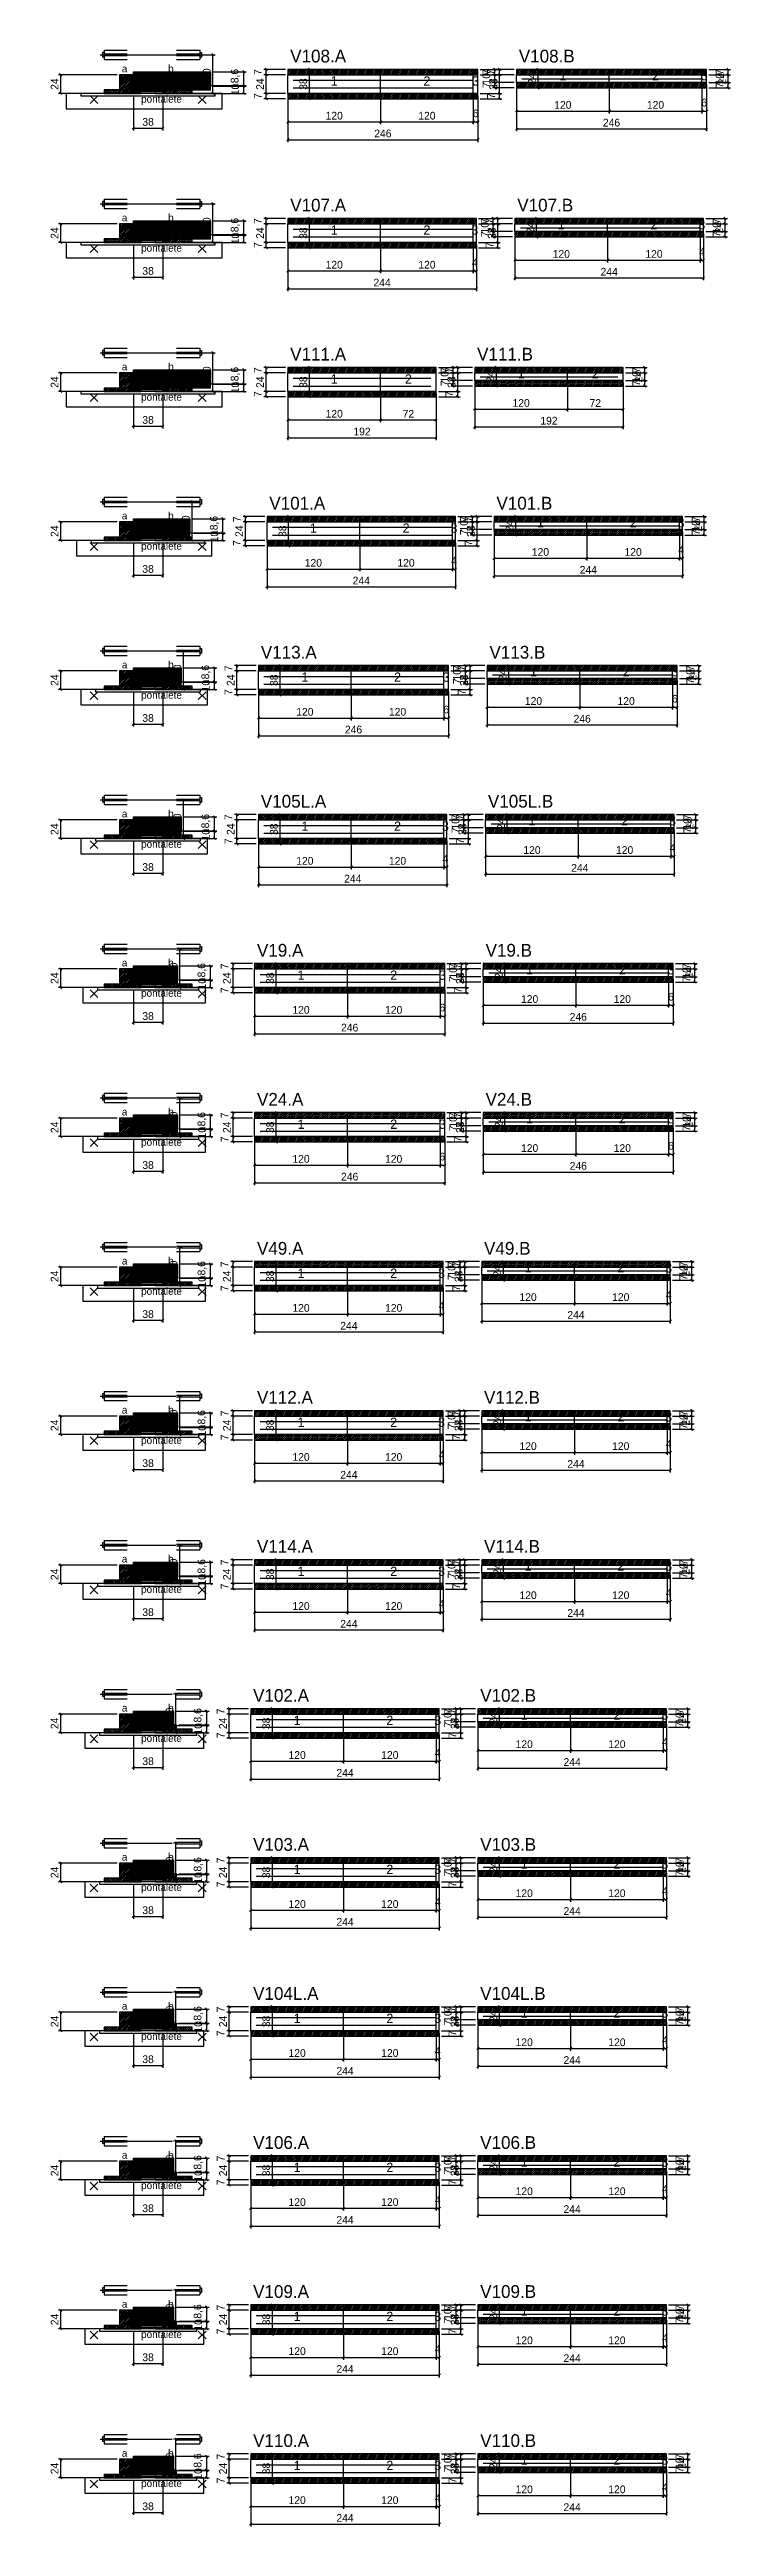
# Model space of a CAD drawing. Extents: x -13000 to 3070, y -3175 to 1794.
# Drawn here: x -69 to 813, y -3175 to 33 of the extents above; entities that cross this region are included whole.
import ezdxf
from ezdxf.enums import TextEntityAlignment as Align

# ---------------------------------------------------------------- set-up
doc = ezdxf.new("R2010")
doc.units = 0
for name, color, linetype in [('5', 5, 'Continuous'), ('barrote', 126, 'Continuous'), ('CONCRETO', 251, 'Continuous'), ('COTA', 241, 'Continuous'), ('detalhes', 7, 'Continuous'), ('ESTRUTURACAO', 7, 'Continuous'), ('Hachura', 251, 'Continuous'), ('Madeira', 126, 'Continuous'), ('NOMENCLATURA', 7, 'Continuous'), ('Painéis', 200, 'Continuous'), ('presilha', 224, 'Continuous'), ('SARR_2.2x7', 40, 'Continuous'), ('SCO-___-LAJ', 224, 'Continuous'), ('TENSOR', 224, 'Continuous')]:
    doc.layers.add(name, color=color, linetype=linetype)
doc.dimstyles.new('PAINEL', dxfattribs={"dimtxt": 10, "dimasz": 3, "dimexe": 3, "dimexo": 3, "dimgap": 3, "dimtad": 1, "dimblk": 'OBLIQUE', "dimblk1": 'OBLIQUE', "dimcen": 2.5, "dimclrd": 4, "dimclre": 4, "dimclrt": 240, "dimazin": 3, "dimtfac": 1, "dimtmove": 0, "dimatfit": 3})

msp = doc.modelspace()

# ---------------------------------------------------------------- texts
at = {"layer": '5'}
for s, p in [('1', (596, -1)), ('2', (716, -1)), ('3', (779, -1)), ('1', (300, -8)), ('2', (420, -8)), ('3', (483, -8)), ('1', (594, -194)), ('2', (714, -194)), ('3', (776, -194)), ('1', (300, -201)), ('2', (420, -201)), ('3', (482, -201)), ('1', (542, -387)), ('2', (638, -387)), ('1', (300, -394)), ('2', (396, -394)), ('1', (567, -580)), ('2', (687, -580)), ('3', (749, -580)), ('1', (273, -587)), ('2', (393, -587)), ('3', (455, -587)), ('1', (558, -773)), ('2', (678, -773)), ('3', (741, -773)), ('1', (262, -780)), ('2', (382, -780)), ('3', (445, -780)), ('1', (556, -966)), ('2', (676, -966)), ('3', (738, -966)), ('1', (262, -973)), ('2', (382, -973)), ('3', (444, -973)), ('1', (553, -1159)), ('2', (673, -1159)), ('3', (736, -1159)), ('1', (257, -1166)), ('2', (377, -1166)), ('3', (440, -1166)), ('1', (553, -1352)), ('2', (673, -1352)), ('3', (736, -1352)), ('1', (257, -1359)), ('2', (377, -1359)), ('3', (440, -1359)), ('1', (551, -1545)), ('2', (671, -1545)), ('3', (733, -1545)), ('1', (257, -1552)), ('2', (377, -1552)), ('3', (439, -1552)), ('1', (551, -1738)), ('2', (671, -1738)), ('3', (733, -1738)), ('1', (257, -1745)), ('2', (377, -1745)), ('3', (439, -1745)), ('1', (257, -1938)), ('2', (377, -1938)), ('3', (439, -1938)), ('1', (551, -1931)), ('2', (671, -1931)), ('3', (733, -1931)), ('1', (252, -2131)), ('2', (372, -2131)), ('3', (434, -2131)), ('1', (546, -2124)), ('2', (666, -2124)), ('3', (728, -2124)), ('1', (252, -2324)), ('2', (372, -2324)), ('3', (434, -2324)), ('1', (546, -2317)), ('2', (666, -2317)), ('3', (728, -2317)), ('1', (252, -2517)), ('2', (372, -2517)), ('3', (434, -2517)), ('1', (546, -2510)), ('2', (666, -2510)), ('3', (728, -2510)), ('1', (252, -2710)), ('2', (372, -2710)), ('3', (434, -2710)), ('1', (546, -2703)), ('2', (666, -2703)), ('3', (728, -2703)), ('1', (252, -2903)), ('2', (372, -2903)), ('3', (434, -2903)), ('1', (546, -2896)), ('2', (666, -2896)), ('3', (728, -2896)), ('1', (252, -3096)), ('2', (372, -3096)), ('3', (434, -3096)), ('1', (546, -3089)), ('2', (666, -3089)), ('3', (728, -3089))]:
    msp.add_text(s, height=12, dxfattribs=at).set_placement(p, align=Align.MIDDLE_CENTER)
at = {"layer": 'detalhes'}
for s, p in [('a', (25, 3.3)), ('b', (85, 3.3)), ('c', (50, -13.5)), ('a', (25, -189.7)), ('b', (85, -189.7)), ('c', (50, -206.5)), ('a', (25, -382.7)), ('b', (85, -382.7)), ('c', (50, -399.5)), ('a', (25, -575.7)), ('b', (85, -575.7)), ('c', (50, -592.5)), ('a', (25, -768.7)), ('b', (85, -768.7)), ('c', (50, -785.5)), ('a', (25, -961.7)), ('b', (85, -961.7)), ('c', (50, -978.5)), ('a', (25, -1154.7)), ('b', (85, -1154.7)), ('c', (50, -1171.5)), ('a', (25, -1347.7)), ('b', (85, -1347.7)), ('c', (50, -1364.5)), ('a', (25, -1540.7)), ('b', (85, -1540.7)), ('c', (50, -1557.5)), ('a', (25, -1733.7)), ('b', (85, -1733.7)), ('c', (50, -1750.5)), ('a', (25, -1926.7)), ('b', (85, -1926.7)), ('c', (50, -1943.5)), ('a', (25, -2119.7)), ('b', (85, -2119.7)), ('c', (50, -2136.5)), ('a', (25, -2312.7)), ('b', (85, -2312.7)), ('c', (50, -2329.5)), ('a', (25, -2505.7)), ('b', (85, -2505.7)), ('c', (50, -2522.5)), ('a', (25, -2698.7)), ('b', (85, -2698.7)), ('c', (50, -2715.5)), ('a', (25, -2891.7)), ('b', (85, -2891.7)), ('c', (50, -2908.5)), ('a', (25, -3084.7)), ('b', (85, -3084.7)), ('c', (50, -3101.5))]:
    msp.add_text(s, height=9.6, dxfattribs=at).set_placement(p)
at = {"layer": 'ESTRUTURACAO'}
for p in [(50, -36), (50, -229), (50, -422), (50, -615), (50, -808), (50, -1001), (50, -1194), (50, -1387), (50, -1580), (50, -1773), (50, -1966), (50, -2159), (50, -2352), (50, -2545), (50, -2738), (50, -2931), (50, -3124)]:
    msp.add_text('pontalete', height=9.6, dxfattribs=at).set_placement(p)
at = {"layer": 'NOMENCLATURA'}
for s, p in [('V108.A', (243, 16)), ('V108.B', (539, 16)), ('V107.A', (243, -177)), ('V107.B', (537, -177)), ('V111.A', (243, -370)), ('V111.B', (485, -370)), ('V101.A', (216, -563)), ('V101.B', (510, -563)), ('V113.A', (205, -756)), ('V113.B', (501, -756)), ('V105L.A', (205, -949)), ('V105L.B', (499, -949)), ('V19.A', (200, -1142)), ('V19.B', (496, -1142)), ('V24.A', (200, -1335)), ('V24.B', (496, -1335)), ('V49.A', (200, -1528)), ('V49.B', (494, -1528)), ('V112.A', (200, -1721)), ('V112.B', (494, -1721)), ('V114.A', (200, -1914)), ('V114.B', (494, -1914)), ('V102.A', (195, -2107)), ('V102.B', (489, -2107)), ('V103.A', (195, -2300)), ('V103.B', (489, -2300)), ('V104L.A', (195, -2493)), ('V104L.B', (489, -2493)), ('V106.A', (195, -2686)), ('V106.B', (489, -2686)), ('V109.A', (195, -2879)), ('V109.B', (489, -2879)), ('V110.A', (195, -3072)), ('V110.B', (489, -3072))]:
    msp.add_text(s, height=16.5, dxfattribs=at).set_placement(p)

# ---------------------------------------------------------------- blocks, each defined once
blk = doc.blocks.new('PAR_ESQ')
for p, q in [((-1, -1), (1, 1)), ((-1, 1), (1, -1))]:
    blk.add_line(p, q)
blk = doc.blocks.new('PAR_FUNDO_ESQ')
for p, q in [((-1, -1), (1, 1)), ((-1, 1), (1, -1))]:
    blk.add_line(p, q)
blk = doc.blocks.new('PAR_FUNDO_DIR')
for p, q in [((-1, -1), (1, 1)), ((-1, 1), (1, -1))]:
    blk.add_line(p, q)
blk = doc.blocks.new('par_int_esq')
for p, q in [((-1, -1), (1, 1)), ((-1, 1), (1, -1))]:
    blk.add_line(p, q)
blk = doc.blocks.new('par_int_dir')
for p, q in [((-1, -1), (1, 1)), ((-1, 1), (1, -1))]:
    blk.add_line(p, q)
blk = doc.blocks.new('_OBLIQUE')
at = {"color": 0, "linetype": 'BYBLOCK'}
blk.add_line((-0.5, -0.5), (0.5, 0.5), dxfattribs=at)

# ---------------------------------------------------------------- dimensions: what is measured, and where the dimension line sits
at = {"layer": 'COTA'}
for base, p1, p2 in [((-54, -24), (2, -24), (22, 0)), ((143, -24), (96, -24), (96, 26)), ((183, -14.6), (140, -14.6), (140, 4)), ((212, 0), (240, 0), (240, 7)), ((212, -24), (240, -24), (240, 0)), ((268, -31), (240, -31), (240, 7)), ((514, -31), (486, -31), (486, 7)), ((514, 0), (486, 0), (486, 7)), ((514, -24), (486, -24), (486, 0)), ((508, 0), (536, 0), (536, 7)), ((508, -10), (536, -10), (536, 0)), ((564, -17), (536, -17), (536, 7)), ((810, -17), (782, -17), (782, 7)), ((810, 0), (782, 0), (782, 7)), ((810, -10), (782, -10), (782, 0)), ((183, -24), (96, -24), (96, -14)), ((212, -31), (240, -31), (240, -24)), ((514, -31), (486, -31), (486, -24)), ((508, -17), (536, -17), (536, -10)), ((810, -17), (782, -17), (782, -10)), ((-54, -217), (2, -217), (22, -193)), ((143, -217), (96, -217), (96, -167)), ((183, -207.6), (140, -207.6), (140, -189)), ((212, -193), (240, -193), (240, -186)), ((212, -217), (240, -217), (240, -193)), ((268, -224), (240, -224), (240, -186)), ((512, -224), (484, -224), (484, -186)), ((512, -193), (484, -193), (484, -186)), ((512, -217), (484, -217), (484, -193)), ((506, -193), (534, -193), (534, -186)), ((506, -203), (534, -203), (534, -193)), ((562, -210), (534, -210), (534, -186)), ((806, -210), (778, -210), (778, -186)), ((806, -193), (778, -193), (778, -186)), ((806, -203), (778, -203), (778, -193)), ((183, -217), (96, -217), (96, -207)), ((212, -224), (240, -224), (240, -217)), ((512, -224), (484, -224), (484, -217)), ((506, -210), (534, -210), (534, -203)), ((806, -210), (778, -210), (778, -203)), ((-54, -410), (2, -410), (22, -386)), ((143, -410), (96, -410), (96, -360)), ((183, -400.6), (140, -400.6), (140, -382)), ((212, -386), (240, -386), (240, -379)), ((212, -410), (240, -410), (240, -386)), ((268, -417), (240, -417), (240, -379)), ((460, -417), (432, -417), (432, -379)), ((460, -386), (432, -386), (432, -379)), ((460, -410), (432, -410), (432, -386)), ((454, -386), (482, -386), (482, -379)), ((454, -396), (482, -396), (482, -386)), ((510, -403), (482, -403), (482, -379)), ((702, -403), (674, -403), (674, -379)), ((702, -386), (674, -386), (674, -379)), ((702, -396), (674, -396), (674, -386)), ((183, -410), (96, -410), (96, -400)), ((212, -417), (240, -417), (240, -410)), ((460, -417), (432, -417), (432, -410)), ((454, -403), (482, -403), (482, -396)), ((702, -403), (674, -403), (674, -396)), ((116, -603), (96, -603), (96, -553)), ((156, -593.6), (113, -593.6), (113, -575)), ((185, -579), (213, -579), (213, -572)), ((241, -610), (213, -610), (213, -572)), ((485, -610), (457, -610), (457, -572)), ((485, -579), (457, -579), (457, -572)), ((479, -579), (507, -579), (507, -572)), ((479, -589), (507, -589), (507, -579)), ((535, -596), (507, -596), (507, -572)), ((779, -596), (751, -596), (751, -572)), ((779, -579), (751, -579), (751, -572)), ((779, -589), (751, -589), (751, -579)), ((-54, -603), (2, -603), (22, -579)), ((156, -603), (96, -603), (96, -593)), ((185, -610), (213, -610), (213, -603)), ((185, -603), (213, -603), (213, -579)), ((485, -603), (457, -603), (457, -579)), ((485, -610), (457, -610), (457, -603)), ((479, -596), (507, -596), (507, -589)), ((779, -596), (751, -596), (751, -589)), ((105, -796), (96, -796), (96, -746)), ((145, -786.6), (102, -786.6), (102, -768)), ((174, -772), (202, -772), (202, -765)), ((230, -803), (202, -803), (202, -765)), ((476, -803), (448, -803), (448, -765)), ((476, -772), (448, -772), (448, -765)), ((470, -772), (498, -772), (498, -765)), ((470, -782), (498, -782), (498, -772)), ((526, -789), (498, -789), (498, -765)), ((772, -789), (744, -789), (744, -765)), ((772, -772), (744, -772), (744, -765)), ((772, -782), (744, -782), (744, -772)), ((-54, -796), (2, -796), (22, -772)), ((145, -796), (96, -796), (96, -786)), ((174, -803), (202, -803), (202, -796)), ((174, -796), (202, -796), (202, -772)), ((476, -796), (448, -796), (448, -772)), ((476, -803), (448, -803), (448, -796)), ((470, -789), (498, -789), (498, -782)), ((772, -789), (744, -789), (744, -782)), ((105, -989), (96, -989), (96, -939)), ((145, -979.6), (102, -979.6), (102, -961)), ((174, -965), (202, -965), (202, -958)), ((230, -996), (202, -996), (202, -958)), ((474, -996), (446, -996), (446, -958)), ((474, -965), (446, -965), (446, -958)), ((468, -965), (496, -965), (496, -958)), ((524, -982), (496, -982), (496, -958)), ((768, -982), (740, -982), (740, -958)), ((768, -965), (740, -965), (740, -958)), ((-54, -989), (2, -989), (22, -965)), ((145, -989), (96, -989), (96, -979)), ((174, -996), (202, -996), (202, -989)), ((174, -989), (202, -989), (202, -965)), ((474, -989), (446, -989), (446, -965)), ((474, -996), (446, -996), (446, -989)), ((468, -975), (496, -975), (496, -965)), ((468, -982), (496, -982), (496, -975)), ((768, -975), (740, -975), (740, -965)), ((768, -982), (740, -982), (740, -975)), ((100, -1182), (96, -1182), (96, -1132)), ((140, -1172.6), (97, -1172.6), (97, -1154)), ((169, -1158), (197, -1158), (197, -1151)), ((225, -1189), (197, -1189), (197, -1151)), ((471, -1189), (443, -1189), (443, -1151)), ((471, -1158), (443, -1158), (443, -1151)), ((465, -1158), (493, -1158), (493, -1151)), ((521, -1175), (493, -1175), (493, -1151)), ((767, -1175), (739, -1175), (739, -1151)), ((767, -1158), (739, -1158), (739, -1151)), ((-54, -1182), (2, -1182), (22, -1158)), ((140, -1182), (96, -1182), (96, -1172)), ((169, -1189), (197, -1189), (197, -1182)), ((169, -1182), (197, -1182), (197, -1158)), ((471, -1182), (443, -1182), (443, -1158)), ((471, -1189), (443, -1189), (443, -1182)), ((465, -1168), (493, -1168), (493, -1158)), ((465, -1175), (493, -1175), (493, -1168)), ((767, -1168), (739, -1168), (739, -1158)), ((767, -1175), (739, -1175), (739, -1168)), ((100, -1375), (96, -1375), (96, -1325)), ((140, -1365.6), (97, -1365.6), (97, -1347)), ((169, -1351), (197, -1351), (197, -1344)), ((225, -1382), (197, -1382), (197, -1344)), ((471, -1382), (443, -1382), (443, -1344)), ((471, -1351), (443, -1351), (443, -1344)), ((465, -1351), (493, -1351), (493, -1344)), ((521, -1368), (493, -1368), (493, -1344)), ((767, -1368), (739, -1368), (739, -1344)), ((767, -1351), (739, -1351), (739, -1344)), ((-54, -1375), (2, -1375), (22, -1351)), ((140, -1375), (96, -1375), (96, -1365)), ((169, -1382), (197, -1382), (197, -1375)), ((169, -1375), (197, -1375), (197, -1351)), ((471, -1375), (443, -1375), (443, -1351)), ((471, -1382), (443, -1382), (443, -1375)), ((465, -1361), (493, -1361), (493, -1351)), ((465, -1368), (493, -1368), (493, -1361)), ((767, -1361), (739, -1361), (739, -1351)), ((767, -1368), (739, -1368), (739, -1361)), ((100, -1568), (96, -1568), (96, -1518)), ((140, -1558.6), (97, -1558.6), (97, -1540)), ((169, -1544), (197, -1544), (197, -1537)), ((225, -1575), (197, -1575), (197, -1537)), ((469, -1575), (441, -1575), (441, -1537)), ((469, -1544), (441, -1544), (441, -1537)), ((463, -1544), (491, -1544), (491, -1537)), ((519, -1561), (491, -1561), (491, -1537)), ((763, -1561), (735, -1561), (735, -1537)), ((763, -1544), (735, -1544), (735, -1537)), ((-54, -1568), (2, -1568), (22, -1544)), ((140, -1568), (96, -1568), (96, -1558)), ((169, -1575), (197, -1575), (197, -1568)), ((169, -1568), (197, -1568), (197, -1544)), ((469, -1568), (441, -1568), (441, -1544)), ((469, -1575), (441, -1575), (441, -1568)), ((463, -1554), (491, -1554), (491, -1544)), ((463, -1561), (491, -1561), (491, -1554)), ((763, -1554), (735, -1554), (735, -1544)), ((763, -1561), (735, -1561), (735, -1554)), ((100, -1761), (96, -1761), (96, -1711)), ((140, -1751.6), (97, -1751.6), (97, -1733)), ((169, -1737), (197, -1737), (197, -1730)), ((225, -1768), (197, -1768), (197, -1730)), ((469, -1768), (441, -1768), (441, -1730)), ((469, -1737), (441, -1737), (441, -1730)), ((463, -1737), (491, -1737), (491, -1730)), ((519, -1754), (491, -1754), (491, -1730)), ((763, -1754), (735, -1754), (735, -1730)), ((763, -1737), (735, -1737), (735, -1730)), ((-54, -1761), (2, -1761), (22, -1737)), ((140, -1761), (96, -1761), (96, -1751)), ((169, -1768), (197, -1768), (197, -1761)), ((169, -1761), (197, -1761), (197, -1737)), ((469, -1761), (441, -1761), (441, -1737)), ((469, -1768), (441, -1768), (441, -1761)), ((463, -1747), (491, -1747), (491, -1737)), ((463, -1754), (491, -1754), (491, -1747)), ((763, -1747), (735, -1747), (735, -1737)), ((763, -1754), (735, -1754), (735, -1747)), ((100, -1954), (96, -1954), (96, -1904)), ((140, -1944.6), (97, -1944.6), (97, -1926)), ((169, -1930), (197, -1930), (197, -1923)), ((225, -1961), (197, -1961), (197, -1923)), ((469, -1961), (441, -1961), (441, -1923)), ((469, -1930), (441, -1930), (441, -1923)), ((463, -1930), (491, -1930), (491, -1923)), ((519, -1947), (491, -1947), (491, -1923)), ((763, -1947), (735, -1947), (735, -1923)), ((763, -1930), (735, -1930), (735, -1923)), ((-54, -1954), (2, -1954), (22, -1930)), ((140, -1954), (96, -1954), (96, -1944)), ((169, -1961), (197, -1961), (197, -1954)), ((169, -1954), (197, -1954), (197, -1930)), ((469, -1954), (441, -1954), (441, -1930)), ((469, -1961), (441, -1961), (441, -1954)), ((463, -1940), (491, -1940), (491, -1930)), ((463, -1947), (491, -1947), (491, -1940)), ((763, -1940), (735, -1940), (735, -1930)), ((763, -1947), (735, -1947), (735, -1940)), ((95, -2147), (96, -2147), (96, -2097)), ((135, -2137.6), (92, -2137.6), (92, -2119)), ((164, -2123), (192, -2123), (192, -2116)), ((220, -2154), (192, -2154), (192, -2116)), ((464, -2154), (436, -2154), (436, -2116)), ((464, -2123), (436, -2123), (436, -2116)), ((458, -2123), (486, -2123), (486, -2116)), ((514, -2140), (486, -2140), (486, -2116)), ((758, -2140), (730, -2140), (730, -2116)), ((758, -2123), (730, -2123), (730, -2116)), ((-54, -2147), (2, -2147), (22, -2123)), ((135, -2147), (96, -2147), (96, -2137)), ((164, -2154), (192, -2154), (192, -2147)), ((164, -2147), (192, -2147), (192, -2123)), ((464, -2147), (436, -2147), (436, -2123)), ((464, -2154), (436, -2154), (436, -2147)), ((458, -2133), (486, -2133), (486, -2123)), ((458, -2140), (486, -2140), (486, -2133)), ((758, -2133), (730, -2133), (730, -2123)), ((758, -2140), (730, -2140), (730, -2133)), ((95, -2340), (96, -2340), (96, -2290)), ((135, -2330.6), (92, -2330.6), (92, -2312)), ((164, -2316), (192, -2316), (192, -2309)), ((220, -2347), (192, -2347), (192, -2309)), ((464, -2347), (436, -2347), (436, -2309)), ((464, -2316), (436, -2316), (436, -2309)), ((458, -2316), (486, -2316), (486, -2309)), ((514, -2333), (486, -2333), (486, -2309)), ((758, -2333), (730, -2333), (730, -2309)), ((758, -2316), (730, -2316), (730, -2309)), ((-54, -2340), (2, -2340), (22, -2316)), ((135, -2340), (96, -2340), (96, -2330)), ((164, -2347), (192, -2347), (192, -2340)), ((164, -2340), (192, -2340), (192, -2316)), ((464, -2340), (436, -2340), (436, -2316)), ((464, -2347), (436, -2347), (436, -2340)), ((458, -2326), (486, -2326), (486, -2316)), ((458, -2333), (486, -2333), (486, -2326)), ((758, -2326), (730, -2326), (730, -2316)), ((758, -2333), (730, -2333), (730, -2326)), ((95, -2533), (96, -2533), (96, -2483)), ((135, -2523.6), (92, -2523.6), (92, -2505)), ((164, -2509), (192, -2509), (192, -2502)), ((220, -2540), (192, -2540), (192, -2502)), ((464, -2540), (436, -2540), (436, -2502)), ((464, -2509), (436, -2509), (436, -2502)), ((458, -2509), (486, -2509), (486, -2502)), ((514, -2526), (486, -2526), (486, -2502)), ((758, -2526), (730, -2526), (730, -2502)), ((758, -2509), (730, -2509), (730, -2502)), ((-54, -2533), (2, -2533), (22, -2509)), ((135, -2533), (96, -2533), (96, -2523)), ((164, -2540), (192, -2540), (192, -2533)), ((164, -2533), (192, -2533), (192, -2509)), ((464, -2533), (436, -2533), (436, -2509)), ((464, -2540), (436, -2540), (436, -2533)), ((458, -2519), (486, -2519), (486, -2509)), ((458, -2526), (486, -2526), (486, -2519)), ((758, -2519), (730, -2519), (730, -2509)), ((758, -2526), (730, -2526), (730, -2519)), ((95, -2726), (96, -2726), (96, -2676)), ((135, -2716.6), (92, -2716.6), (92, -2698)), ((164, -2702), (192, -2702), (192, -2695)), ((220, -2733), (192, -2733), (192, -2695)), ((464, -2733), (436, -2733), (436, -2695)), ((464, -2702), (436, -2702), (436, -2695)), ((458, -2702), (486, -2702), (486, -2695)), ((514, -2719), (486, -2719), (486, -2695)), ((758, -2719), (730, -2719), (730, -2695)), ((758, -2702), (730, -2702), (730, -2695)), ((-54, -2726), (2, -2726), (22, -2702)), ((135, -2726), (96, -2726), (96, -2716)), ((164, -2733), (192, -2733), (192, -2726)), ((164, -2726), (192, -2726), (192, -2702)), ((464, -2726), (436, -2726), (436, -2702)), ((464, -2733), (436, -2733), (436, -2726)), ((458, -2712), (486, -2712), (486, -2702)), ((458, -2719), (486, -2719), (486, -2712)), ((758, -2712), (730, -2712), (730, -2702)), ((758, -2719), (730, -2719), (730, -2712)), ((95, -2919), (96, -2919), (96, -2869)), ((164, -2895), (192, -2895), (192, -2888)), ((220, -2926), (192, -2926), (192, -2888)), ((464, -2926), (436, -2926), (436, -2888)), ((464, -2895), (436, -2895), (436, -2888)), ((458, -2895), (486, -2895), (486, -2888)), ((514, -2912), (486, -2912), (486, -2888)), ((758, -2912), (730, -2912), (730, -2888)), ((758, -2895), (730, -2895), (730, -2888)), ((-54, -2919), (2, -2919), (22, -2895)), ((135, -2909.6), (92, -2909.6), (92, -2891)), ((135, -2919), (96, -2919), (96, -2909)), ((164, -2926), (192, -2926), (192, -2919)), ((164, -2919), (192, -2919), (192, -2895)), ((464, -2919), (436, -2919), (436, -2895)), ((464, -2926), (436, -2926), (436, -2919)), ((458, -2905), (486, -2905), (486, -2895)), ((458, -2912), (486, -2912), (486, -2905)), ((758, -2905), (730, -2905), (730, -2895)), ((758, -2912), (730, -2912), (730, -2905)), ((95, -3112), (96, -3112), (96, -3062)), ((-54, -3112), (2, -3112), (22, -3088)), ((135, -3102.6), (92, -3102.6), (92, -3084)), ((135, -3112), (96, -3112), (96, -3102)), ((164, -3088), (192, -3088), (192, -3081)), ((164, -3119), (192, -3119), (192, -3112)), ((164, -3112), (192, -3112), (192, -3088)), ((220, -3119), (192, -3119), (192, -3081)), ((464, -3119), (436, -3119), (436, -3081)), ((464, -3088), (436, -3088), (436, -3081)), ((464, -3112), (436, -3112), (436, -3088)), ((464, -3119), (436, -3119), (436, -3112)), ((458, -3088), (486, -3088), (486, -3081)), ((458, -3098), (486, -3098), (486, -3088)), ((458, -3105), (486, -3105), (486, -3098)), ((514, -3105), (486, -3105), (486, -3081)), ((758, -3105), (730, -3105), (730, -3081)), ((758, -3088), (730, -3088), (730, -3081)), ((758, -3098), (730, -3098), (730, -3088)), ((758, -3105), (730, -3105), (730, -3098))]:
    msp.add_linear_dim(base=base, p1=p1, p2=p2, angle=90, dimstyle='PAINEL', dxfattribs=at).render()
for base, p1, p2 in [((40, -69), (40, -24), (78, -24)), ((240, -61), (240, -24), (360, -24)), ((240, -84), (240, -24), (486, -24)), ((360, -61), (360, -24), (480, -24)), ((480, -61), (480, -24), (486, -24)), ((536, -47), (536, -10), (656, -10)), ((536, -70), (536, -10), (782, -10)), ((656, -47), (656, -10), (776, -10)), ((776, -47), (776, -10), (782, -10)), ((40, -262), (40, -217), (78, -217)), ((240, -254), (240, -217), (360, -217)), ((240, -277), (240, -217), (484, -217)), ((360, -254), (360, -217), (480, -217)), ((480, -254), (480, -217), (484, -217)), ((534, -240), (534, -203), (654, -203)), ((534, -263), (534, -203), (778, -203)), ((654, -240), (654, -203), (774, -203)), ((774, -240), (774, -203), (778, -203)), ((40, -455), (40, -410), (78, -410)), ((240, -447), (240, -410), (360, -410)), ((240, -470), (240, -410), (432, -410)), ((360, -447), (360, -410), (432, -410)), ((482, -433), (482, -396), (602, -396)), ((482, -456), (482, -396), (674, -396)), ((602, -433), (602, -396), (674, -396)), ((40, -648), (40, -603), (78, -603)), ((213, -640), (213, -603), (333, -603)), ((213, -663), (213, -603), (457, -603)), ((333, -640), (333, -603), (453, -603)), ((453, -640), (453, -603), (457, -603)), ((507, -626), (507, -589), (627, -589)), ((507, -649), (507, -589), (751, -589)), ((627, -626), (627, -589), (747, -589)), ((747, -626), (747, -589), (751, -589)), ((40, -841), (40, -796), (78, -796)), ((202, -833), (202, -796), (322, -796)), ((202, -856), (202, -796), (448, -796)), ((322, -833), (322, -796), (442, -796)), ((442, -833), (442, -796), (448, -796)), ((498, -819), (498, -782), (618, -782)), ((498, -842), (498, -782), (744, -782)), ((618, -819), (618, -782), (738, -782)), ((738, -819), (738, -782), (744, -782)), ((40, -1034), (40, -989), (78, -989)), ((202, -1026), (202, -989), (322, -989)), ((202, -1049), (202, -989), (446, -989)), ((322, -1026), (322, -989), (442, -989)), ((442, -1026), (442, -989), (446, -989)), ((496, -1012), (496, -975), (616, -975)), ((496, -1035), (496, -975), (740, -975)), ((616, -1012), (616, -975), (736, -975)), ((736, -1012), (736, -975), (740, -975)), ((40, -1227), (40, -1182), (78, -1182)), ((197, -1219), (197, -1182), (317, -1182)), ((197, -1242), (197, -1182), (443, -1182)), ((317, -1219), (317, -1182), (437, -1182)), ((437, -1219), (437, -1182), (443, -1182)), ((493, -1205), (493, -1168), (613, -1168)), ((493, -1228), (493, -1168), (739, -1168)), ((613, -1205), (613, -1168), (733, -1168)), ((733, -1205), (733, -1168), (739, -1168)), ((40, -1420), (40, -1375), (78, -1375)), ((197, -1412), (197, -1375), (317, -1375)), ((197, -1435), (197, -1375), (443, -1375)), ((317, -1412), (317, -1375), (437, -1375)), ((437, -1412), (437, -1375), (443, -1375)), ((493, -1398), (493, -1361), (613, -1361)), ((493, -1421), (493, -1361), (739, -1361)), ((613, -1398), (613, -1361), (733, -1361)), ((733, -1398), (733, -1361), (739, -1361)), ((40, -1613), (40, -1568), (78, -1568)), ((197, -1605), (197, -1568), (317, -1568)), ((197, -1628), (197, -1568), (441, -1568)), ((317, -1605), (317, -1568), (437, -1568)), ((437, -1605), (437, -1568), (441, -1568)), ((491, -1591), (491, -1554), (611, -1554)), ((491, -1614), (491, -1554), (735, -1554)), ((611, -1591), (611, -1554), (731, -1554)), ((731, -1591), (731, -1554), (735, -1554)), ((40, -1806), (40, -1761), (78, -1761)), ((197, -1798), (197, -1761), (317, -1761)), ((197, -1821), (197, -1761), (441, -1761)), ((317, -1798), (317, -1761), (437, -1761)), ((437, -1798), (437, -1761), (441, -1761)), ((491, -1784), (491, -1747), (611, -1747)), ((491, -1807), (491, -1747), (735, -1747)), ((611, -1784), (611, -1747), (731, -1747)), ((731, -1784), (731, -1747), (735, -1747)), ((40, -1999), (40, -1954), (78, -1954)), ((197, -1991), (197, -1954), (317, -1954)), ((197, -2014), (197, -1954), (441, -1954)), ((317, -1991), (317, -1954), (437, -1954)), ((437, -1991), (437, -1954), (441, -1954)), ((491, -1977), (491, -1940), (611, -1940)), ((491, -2000), (491, -1940), (735, -1940)), ((611, -1977), (611, -1940), (731, -1940)), ((731, -1977), (731, -1940), (735, -1940)), ((40, -2192), (40, -2147), (78, -2147)), ((192, -2184), (192, -2147), (312, -2147)), ((192, -2207), (192, -2147), (436, -2147)), ((312, -2184), (312, -2147), (432, -2147)), ((432, -2184), (432, -2147), (436, -2147)), ((486, -2170), (486, -2133), (606, -2133)), ((486, -2193), (486, -2133), (730, -2133)), ((606, -2170), (606, -2133), (726, -2133)), ((726, -2170), (726, -2133), (730, -2133)), ((40, -2385), (40, -2340), (78, -2340)), ((192, -2377), (192, -2340), (312, -2340)), ((192, -2400), (192, -2340), (436, -2340)), ((312, -2377), (312, -2340), (432, -2340)), ((432, -2377), (432, -2340), (436, -2340)), ((486, -2363), (486, -2326), (606, -2326)), ((486, -2386), (486, -2326), (730, -2326)), ((606, -2363), (606, -2326), (726, -2326)), ((726, -2363), (726, -2326), (730, -2326)), ((40, -2578), (40, -2533), (78, -2533)), ((192, -2570), (192, -2533), (312, -2533)), ((192, -2593), (192, -2533), (436, -2533)), ((312, -2570), (312, -2533), (432, -2533)), ((432, -2570), (432, -2533), (436, -2533)), ((486, -2556), (486, -2519), (606, -2519)), ((486, -2579), (486, -2519), (730, -2519)), ((606, -2556), (606, -2519), (726, -2519)), ((726, -2556), (726, -2519), (730, -2519)), ((40, -2771), (40, -2726), (78, -2726)), ((192, -2763), (192, -2726), (312, -2726)), ((192, -2786), (192, -2726), (436, -2726)), ((312, -2763), (312, -2726), (432, -2726)), ((432, -2763), (432, -2726), (436, -2726)), ((486, -2749), (486, -2712), (606, -2712)), ((486, -2772), (486, -2712), (730, -2712)), ((606, -2749), (606, -2712), (726, -2712)), ((726, -2749), (726, -2712), (730, -2712)), ((40, -2964), (40, -2919), (78, -2919)), ((192, -2956), (192, -2919), (312, -2919)), ((192, -2979), (192, -2919), (436, -2919)), ((312, -2956), (312, -2919), (432, -2919)), ((432, -2956), (432, -2919), (436, -2919)), ((486, -2942), (486, -2905), (606, -2905)), ((486, -2965), (486, -2905), (730, -2905)), ((606, -2942), (606, -2905), (726, -2905)), ((726, -2942), (726, -2905), (730, -2905)), ((486, -3135), (486, -3098), (606, -3098)), ((486, -3158), (486, -3098), (730, -3098)), ((606, -3135), (606, -3098), (726, -3098)), ((726, -3135), (726, -3098), (730, -3098)), ((40, -3157), (40, -3112), (78, -3112)), ((192, -3149), (192, -3112), (312, -3112)), ((192, -3172), (192, -3112), (436, -3112)), ((312, -3149), (312, -3112), (432, -3112)), ((432, -3149), (432, -3112), (436, -3112))]:
    msp.add_linear_dim(base=base, p1=p1, p2=p2, dimstyle='PAINEL', dxfattribs=at).render()

# ---------------------------------------------------------------- hatches: boundary and pattern name
at = {"layer": 'COTA'}
h = msp.add_hatch(dxfattribs=at)
h.set_pattern_fill('ANSI31', scale=0.4)
h.paths.add_polyline_path([(40, -16), (40, 4), (140, 4), (140, -14.6), (78, -14.6), (78, -16)])
h = msp.add_hatch(dxfattribs=at)
h.set_pattern_fill('ANSI31', scale=0.5)
h.paths.add_polyline_path([(240, 0), (360, 0), (360, 7), (240, 7)])
h = msp.add_hatch(dxfattribs=at)
h.set_pattern_fill('ANSI31', scale=0.5)
h.paths.add_polyline_path([(360, 0), (480, 0), (480, 7), (360, 7)])
h = msp.add_hatch(dxfattribs=at)
h.set_pattern_fill('ANSI31', scale=0.5)
h.paths.add_polyline_path([(480, 0), (486, 0), (486, 7), (480, 7)])
h = msp.add_hatch(dxfattribs=at)
h.set_pattern_fill('ANSI31', scale=0.5)
h.paths.add_polyline_path([(536, 0), (656, 0), (656, 7), (536, 7)])
h = msp.add_hatch(dxfattribs=at)
h.set_pattern_fill('ANSI31', scale=0.5)
h.paths.add_polyline_path([(656, 0), (776, 0), (776, 7), (656, 7)])
h = msp.add_hatch(dxfattribs=at)
h.set_pattern_fill('ANSI31', scale=0.5)
h.paths.add_polyline_path([(776, 0), (782, 0), (782, 7), (776, 7)])
h = msp.add_hatch(dxfattribs=at)
h.set_pattern_fill('ANSI31', scale=0.5)
h.paths.add_polyline_path([(240, -31), (360, -31), (360, -24), (240, -24)])
h = msp.add_hatch(dxfattribs=at)
h.set_pattern_fill('ANSI31', scale=0.5)
h.paths.add_polyline_path([(360, -31), (480, -31), (480, -24), (360, -24)])
h = msp.add_hatch(dxfattribs=at)
h.set_pattern_fill('ANSI31', scale=0.5)
h.paths.add_polyline_path([(480, -31), (486, -31), (486, -24), (480, -24)])
h = msp.add_hatch(dxfattribs=at)
h.set_pattern_fill('ANSI31', scale=0.5)
h.paths.add_polyline_path([(536, -17), (656, -17), (656, -10), (536, -10)])
h = msp.add_hatch(dxfattribs=at)
h.set_pattern_fill('ANSI31', scale=0.5)
h.paths.add_polyline_path([(656, -17), (776, -17), (776, -10), (656, -10)])
h = msp.add_hatch(dxfattribs=at)
h.set_pattern_fill('ANSI31', scale=0.5)
h.paths.add_polyline_path([(776, -17), (782, -17), (782, -10), (776, -10)])
h = msp.add_hatch(dxfattribs=at)
h.set_pattern_fill('ANSI31', scale=0.4)
h.paths.add_polyline_path([(40, -209), (40, -189), (140, -189), (140, -207.6), (78, -207.6), (78, -209)])
h = msp.add_hatch(dxfattribs=at)
h.set_pattern_fill('ANSI31', scale=0.5)
h.paths.add_polyline_path([(240, -193), (360, -193), (360, -186), (240, -186)])
h = msp.add_hatch(dxfattribs=at)
h.set_pattern_fill('ANSI31', scale=0.5)
h.paths.add_polyline_path([(360, -193), (480, -193), (480, -186), (360, -186)])
h = msp.add_hatch(dxfattribs=at)
h.set_pattern_fill('ANSI31', scale=0.5)
h.paths.add_polyline_path([(480, -193), (484, -193), (484, -186), (480, -186)])
h = msp.add_hatch(dxfattribs=at)
h.set_pattern_fill('ANSI31', scale=0.5)
h.paths.add_polyline_path([(534, -193), (654, -193), (654, -186), (534, -186)])
h = msp.add_hatch(dxfattribs=at)
h.set_pattern_fill('ANSI31', scale=0.5)
h.paths.add_polyline_path([(654, -193), (774, -193), (774, -186), (654, -186)])
h = msp.add_hatch(dxfattribs=at)
h.set_pattern_fill('ANSI31', scale=0.5)
h.paths.add_polyline_path([(774, -193), (778, -193), (778, -186), (774, -186)])
h = msp.add_hatch(dxfattribs=at)
h.set_pattern_fill('ANSI31', scale=0.5)
h.paths.add_polyline_path([(240, -224), (360, -224), (360, -217), (240, -217)])
h = msp.add_hatch(dxfattribs=at)
h.set_pattern_fill('ANSI31', scale=0.5)
h.paths.add_polyline_path([(360, -224), (480, -224), (480, -217), (360, -217)])
h = msp.add_hatch(dxfattribs=at)
h.set_pattern_fill('ANSI31', scale=0.5)
h.paths.add_polyline_path([(480, -224), (484, -224), (484, -217), (480, -217)])
h = msp.add_hatch(dxfattribs=at)
h.set_pattern_fill('ANSI31', scale=0.5)
h.paths.add_polyline_path([(534, -210), (654, -210), (654, -203), (534, -203)])
h = msp.add_hatch(dxfattribs=at)
h.set_pattern_fill('ANSI31', scale=0.5)
h.paths.add_polyline_path([(654, -210), (774, -210), (774, -203), (654, -203)])
h = msp.add_hatch(dxfattribs=at)
h.set_pattern_fill('ANSI31', scale=0.5)
h.paths.add_polyline_path([(774, -210), (778, -210), (778, -203), (774, -203)])
h = msp.add_hatch(dxfattribs=at)
h.set_pattern_fill('ANSI31', scale=0.4)
h.paths.add_polyline_path([(40, -402), (40, -382), (140, -382), (140, -400.6), (78, -400.6), (78, -402)])
h = msp.add_hatch(dxfattribs=at)
h.set_pattern_fill('ANSI31', scale=0.5)
h.paths.add_polyline_path([(240, -386), (360, -386), (360, -379), (240, -379)])
h = msp.add_hatch(dxfattribs=at)
h.set_pattern_fill('ANSI31', scale=0.5)
h.paths.add_polyline_path([(360, -386), (432, -386), (432, -379), (360, -379)])
h = msp.add_hatch(dxfattribs=at)
h.set_pattern_fill('ANSI31', scale=0.5)
h.paths.add_polyline_path([(482, -386), (602, -386), (602, -379), (482, -379)])
h = msp.add_hatch(dxfattribs=at)
h.set_pattern_fill('ANSI31', scale=0.5)
h.paths.add_polyline_path([(602, -386), (674, -386), (674, -379), (602, -379)])
h = msp.add_hatch(dxfattribs=at)
h.set_pattern_fill('ANSI31', scale=0.5)
h.paths.add_polyline_path([(240, -417), (360, -417), (360, -410), (240, -410)])
h = msp.add_hatch(dxfattribs=at)
h.set_pattern_fill('ANSI31', scale=0.5)
h.paths.add_polyline_path([(360, -417), (432, -417), (432, -410), (360, -410)])
h = msp.add_hatch(dxfattribs=at)
h.set_pattern_fill('ANSI31', scale=0.5)
h.paths.add_polyline_path([(482, -403), (602, -403), (602, -396), (482, -396)])
h = msp.add_hatch(dxfattribs=at)
h.set_pattern_fill('ANSI31', scale=0.5)
h.paths.add_polyline_path([(602, -403), (674, -403), (674, -396), (602, -396)])
h = msp.add_hatch(dxfattribs=at)
h.set_pattern_fill('ANSI31', scale=0.4)
h.paths.add_polyline_path([(40, -595), (40, -575), (113, -575), (113, -593.6), (78, -593.6), (78, -595)])
h = msp.add_hatch(dxfattribs=at)
h.set_pattern_fill('ANSI31', scale=0.5)
h.paths.add_polyline_path([(213, -579), (333, -579), (333, -572), (213, -572)])
h = msp.add_hatch(dxfattribs=at)
h.set_pattern_fill('ANSI31', scale=0.5)
h.paths.add_polyline_path([(333, -579), (453, -579), (453, -572), (333, -572)])
h = msp.add_hatch(dxfattribs=at)
h.set_pattern_fill('ANSI31', scale=0.5)
h.paths.add_polyline_path([(453, -579), (457, -579), (457, -572), (453, -572)])
h = msp.add_hatch(dxfattribs=at)
h.set_pattern_fill('ANSI31', scale=0.5)
h.paths.add_polyline_path([(507, -579), (627, -579), (627, -572), (507, -572)])
h = msp.add_hatch(dxfattribs=at)
h.set_pattern_fill('ANSI31', scale=0.5)
h.paths.add_polyline_path([(627, -579), (747, -579), (747, -572), (627, -572)])
h = msp.add_hatch(dxfattribs=at)
h.set_pattern_fill('ANSI31', scale=0.5)
h.paths.add_polyline_path([(747, -579), (751, -579), (751, -572), (747, -572)])
h = msp.add_hatch(dxfattribs=at)
h.set_pattern_fill('ANSI31', scale=0.5)
h.paths.add_polyline_path([(213, -610), (333, -610), (333, -603), (213, -603)])
h = msp.add_hatch(dxfattribs=at)
h.set_pattern_fill('ANSI31', scale=0.5)
h.paths.add_polyline_path([(333, -610), (453, -610), (453, -603), (333, -603)])
h = msp.add_hatch(dxfattribs=at)
h.set_pattern_fill('ANSI31', scale=0.5)
h.paths.add_polyline_path([(453, -610), (457, -610), (457, -603), (453, -603)])
h = msp.add_hatch(dxfattribs=at)
h.set_pattern_fill('ANSI31', scale=0.5)
h.paths.add_polyline_path([(507, -596), (627, -596), (627, -589), (507, -589)])
h = msp.add_hatch(dxfattribs=at)
h.set_pattern_fill('ANSI31', scale=0.5)
h.paths.add_polyline_path([(627, -596), (747, -596), (747, -589), (627, -589)])
h = msp.add_hatch(dxfattribs=at)
h.set_pattern_fill('ANSI31', scale=0.5)
h.paths.add_polyline_path([(747, -596), (751, -596), (751, -589), (747, -589)])
h = msp.add_hatch(dxfattribs=at)
h.set_pattern_fill('ANSI31', scale=0.4)
h.paths.add_polyline_path([(40, -788), (40, -768), (102, -768), (102, -786.6), (78, -786.6), (78, -788)])
h = msp.add_hatch(dxfattribs=at)
h.set_pattern_fill('ANSI31', scale=0.5)
h.paths.add_polyline_path([(202, -772), (322, -772), (322, -765), (202, -765)])
h = msp.add_hatch(dxfattribs=at)
h.set_pattern_fill('ANSI31', scale=0.5)
h.paths.add_polyline_path([(322, -772), (442, -772), (442, -765), (322, -765)])
h = msp.add_hatch(dxfattribs=at)
h.set_pattern_fill('ANSI31', scale=0.5)
h.paths.add_polyline_path([(442, -772), (448, -772), (448, -765), (442, -765)])
h = msp.add_hatch(dxfattribs=at)
h.set_pattern_fill('ANSI31', scale=0.5)
h.paths.add_polyline_path([(498, -772), (618, -772), (618, -765), (498, -765)])
h = msp.add_hatch(dxfattribs=at)
h.set_pattern_fill('ANSI31', scale=0.5)
h.paths.add_polyline_path([(618, -772), (738, -772), (738, -765), (618, -765)])
h = msp.add_hatch(dxfattribs=at)
h.set_pattern_fill('ANSI31', scale=0.5)
h.paths.add_polyline_path([(738, -772), (744, -772), (744, -765), (738, -765)])
h = msp.add_hatch(dxfattribs=at)
h.set_pattern_fill('ANSI31', scale=0.5)
h.paths.add_polyline_path([(202, -803), (322, -803), (322, -796), (202, -796)])
h = msp.add_hatch(dxfattribs=at)
h.set_pattern_fill('ANSI31', scale=0.5)
h.paths.add_polyline_path([(322, -803), (442, -803), (442, -796), (322, -796)])
h = msp.add_hatch(dxfattribs=at)
h.set_pattern_fill('ANSI31', scale=0.5)
h.paths.add_polyline_path([(442, -803), (448, -803), (448, -796), (442, -796)])
h = msp.add_hatch(dxfattribs=at)
h.set_pattern_fill('ANSI31', scale=0.5)
h.paths.add_polyline_path([(498, -789), (618, -789), (618, -782), (498, -782)])
h = msp.add_hatch(dxfattribs=at)
h.set_pattern_fill('ANSI31', scale=0.5)
h.paths.add_polyline_path([(618, -789), (738, -789), (738, -782), (618, -782)])
h = msp.add_hatch(dxfattribs=at)
h.set_pattern_fill('ANSI31', scale=0.5)
h.paths.add_polyline_path([(738, -789), (744, -789), (744, -782), (738, -782)])
h = msp.add_hatch(dxfattribs=at)
h.set_pattern_fill('ANSI31', scale=0.4)
h.paths.add_polyline_path([(40, -981), (40, -961), (102, -961), (102, -979.6), (78, -979.6), (78, -981)])
h = msp.add_hatch(dxfattribs=at)
h.set_pattern_fill('ANSI31', scale=0.5)
h.paths.add_polyline_path([(202, -965), (322, -965), (322, -958), (202, -958)])
h = msp.add_hatch(dxfattribs=at)
h.set_pattern_fill('ANSI31', scale=0.5)
h.paths.add_polyline_path([(322, -965), (442, -965), (442, -958), (322, -958)])
h = msp.add_hatch(dxfattribs=at)
h.set_pattern_fill('ANSI31', scale=0.5)
h.paths.add_polyline_path([(442, -965), (446, -965), (446, -958), (442, -958)])
h = msp.add_hatch(dxfattribs=at)
h.set_pattern_fill('ANSI31', scale=0.5)
h.paths.add_polyline_path([(496, -965), (616, -965), (616, -958), (496, -958)])
h = msp.add_hatch(dxfattribs=at)
h.set_pattern_fill('ANSI31', scale=0.5)
h.paths.add_polyline_path([(616, -965), (736, -965), (736, -958), (616, -958)])
h = msp.add_hatch(dxfattribs=at)
h.set_pattern_fill('ANSI31', scale=0.5)
h.paths.add_polyline_path([(736, -965), (740, -965), (740, -958), (736, -958)])
h = msp.add_hatch(dxfattribs=at)
h.set_pattern_fill('ANSI31', scale=0.5)
h.paths.add_polyline_path([(202, -996), (322, -996), (322, -989), (202, -989)])
h = msp.add_hatch(dxfattribs=at)
h.set_pattern_fill('ANSI31', scale=0.5)
h.paths.add_polyline_path([(322, -996), (442, -996), (442, -989), (322, -989)])
h = msp.add_hatch(dxfattribs=at)
h.set_pattern_fill('ANSI31', scale=0.5)
h.paths.add_polyline_path([(442, -996), (446, -996), (446, -989), (442, -989)])
h = msp.add_hatch(dxfattribs=at)
h.set_pattern_fill('ANSI31', scale=0.5)
h.paths.add_polyline_path([(496, -982), (616, -982), (616, -975), (496, -975)])
h = msp.add_hatch(dxfattribs=at)
h.set_pattern_fill('ANSI31', scale=0.5)
h.paths.add_polyline_path([(616, -982), (736, -982), (736, -975), (616, -975)])
h = msp.add_hatch(dxfattribs=at)
h.set_pattern_fill('ANSI31', scale=0.5)
h.paths.add_polyline_path([(736, -982), (740, -982), (740, -975), (736, -975)])
h = msp.add_hatch(dxfattribs=at)
h.set_pattern_fill('ANSI31', scale=0.4)
h.paths.add_polyline_path([(40, -1174), (40, -1154), (97, -1154), (97, -1172.6), (78, -1172.6), (78, -1174)])
h = msp.add_hatch(dxfattribs=at)
h.set_pattern_fill('ANSI31', scale=0.5)
h.paths.add_polyline_path([(197, -1158), (317, -1158), (317, -1151), (197, -1151)])
h = msp.add_hatch(dxfattribs=at)
h.set_pattern_fill('ANSI31', scale=0.5)
h.paths.add_polyline_path([(317, -1158), (437, -1158), (437, -1151), (317, -1151)])
h = msp.add_hatch(dxfattribs=at)
h.set_pattern_fill('ANSI31', scale=0.5)
h.paths.add_polyline_path([(437, -1158), (443, -1158), (443, -1151), (437, -1151)])
h = msp.add_hatch(dxfattribs=at)
h.set_pattern_fill('ANSI31', scale=0.5)
h.paths.add_polyline_path([(493, -1158), (613, -1158), (613, -1151), (493, -1151)])
h = msp.add_hatch(dxfattribs=at)
h.set_pattern_fill('ANSI31', scale=0.5)
h.paths.add_polyline_path([(613, -1158), (733, -1158), (733, -1151), (613, -1151)])
h = msp.add_hatch(dxfattribs=at)
h.set_pattern_fill('ANSI31', scale=0.5)
h.paths.add_polyline_path([(733, -1158), (739, -1158), (739, -1151), (733, -1151)])
h = msp.add_hatch(dxfattribs=at)
h.set_pattern_fill('ANSI31', scale=0.5)
h.paths.add_polyline_path([(197, -1189), (317, -1189), (317, -1182), (197, -1182)])
h = msp.add_hatch(dxfattribs=at)
h.set_pattern_fill('ANSI31', scale=0.5)
h.paths.add_polyline_path([(317, -1189), (437, -1189), (437, -1182), (317, -1182)])
h = msp.add_hatch(dxfattribs=at)
h.set_pattern_fill('ANSI31', scale=0.5)
h.paths.add_polyline_path([(437, -1189), (443, -1189), (443, -1182), (437, -1182)])
h = msp.add_hatch(dxfattribs=at)
h.set_pattern_fill('ANSI31', scale=0.5)
h.paths.add_polyline_path([(493, -1175), (613, -1175), (613, -1168), (493, -1168)])
h = msp.add_hatch(dxfattribs=at)
h.set_pattern_fill('ANSI31', scale=0.5)
h.paths.add_polyline_path([(613, -1175), (733, -1175), (733, -1168), (613, -1168)])
h = msp.add_hatch(dxfattribs=at)
h.set_pattern_fill('ANSI31', scale=0.5)
h.paths.add_polyline_path([(733, -1175), (739, -1175), (739, -1168), (733, -1168)])
h = msp.add_hatch(dxfattribs=at)
h.set_pattern_fill('ANSI31', scale=0.4)
h.paths.add_polyline_path([(40, -1367), (40, -1347), (97, -1347), (97, -1365.6), (78, -1365.6), (78, -1367)])
h = msp.add_hatch(dxfattribs=at)
h.set_pattern_fill('ANSI31', scale=0.5)
h.paths.add_polyline_path([(197, -1351), (317, -1351), (317, -1344), (197, -1344)])
h = msp.add_hatch(dxfattribs=at)
h.set_pattern_fill('ANSI31', scale=0.5)
h.paths.add_polyline_path([(317, -1351), (437, -1351), (437, -1344), (317, -1344)])
h = msp.add_hatch(dxfattribs=at)
h.set_pattern_fill('ANSI31', scale=0.5)
h.paths.add_polyline_path([(437, -1351), (443, -1351), (443, -1344), (437, -1344)])
h = msp.add_hatch(dxfattribs=at)
h.set_pattern_fill('ANSI31', scale=0.5)
h.paths.add_polyline_path([(493, -1351), (613, -1351), (613, -1344), (493, -1344)])
h = msp.add_hatch(dxfattribs=at)
h.set_pattern_fill('ANSI31', scale=0.5)
h.paths.add_polyline_path([(613, -1351), (733, -1351), (733, -1344), (613, -1344)])
h = msp.add_hatch(dxfattribs=at)
h.set_pattern_fill('ANSI31', scale=0.5)
h.paths.add_polyline_path([(733, -1351), (739, -1351), (739, -1344), (733, -1344)])
h = msp.add_hatch(dxfattribs=at)
h.set_pattern_fill('ANSI31', scale=0.5)
h.paths.add_polyline_path([(197, -1382), (317, -1382), (317, -1375), (197, -1375)])
h = msp.add_hatch(dxfattribs=at)
h.set_pattern_fill('ANSI31', scale=0.5)
h.paths.add_polyline_path([(317, -1382), (437, -1382), (437, -1375), (317, -1375)])
h = msp.add_hatch(dxfattribs=at)
h.set_pattern_fill('ANSI31', scale=0.5)
h.paths.add_polyline_path([(437, -1382), (443, -1382), (443, -1375), (437, -1375)])
h = msp.add_hatch(dxfattribs=at)
h.set_pattern_fill('ANSI31', scale=0.5)
h.paths.add_polyline_path([(493, -1368), (613, -1368), (613, -1361), (493, -1361)])
h = msp.add_hatch(dxfattribs=at)
h.set_pattern_fill('ANSI31', scale=0.5)
h.paths.add_polyline_path([(613, -1368), (733, -1368), (733, -1361), (613, -1361)])
h = msp.add_hatch(dxfattribs=at)
h.set_pattern_fill('ANSI31', scale=0.5)
h.paths.add_polyline_path([(733, -1368), (739, -1368), (739, -1361), (733, -1361)])
h = msp.add_hatch(dxfattribs=at)
h.set_pattern_fill('ANSI31', scale=0.5)
h.paths.add_polyline_path([(197, -1544), (317, -1544), (317, -1537), (197, -1537)])
h = msp.add_hatch(dxfattribs=at)
h.set_pattern_fill('ANSI31', scale=0.5)
h.paths.add_polyline_path([(317, -1544), (437, -1544), (437, -1537), (317, -1537)])
h = msp.add_hatch(dxfattribs=at)
h.set_pattern_fill('ANSI31', scale=0.5)
h.paths.add_polyline_path([(437, -1544), (441, -1544), (441, -1537), (437, -1537)])
h = msp.add_hatch(dxfattribs=at)
h.set_pattern_fill('ANSI31', scale=0.5)
h.paths.add_polyline_path([(491, -1544), (611, -1544), (611, -1537), (491, -1537)])
h = msp.add_hatch(dxfattribs=at)
h.set_pattern_fill('ANSI31', scale=0.5)
h.paths.add_polyline_path([(611, -1544), (731, -1544), (731, -1537), (611, -1537)])
h = msp.add_hatch(dxfattribs=at)
h.set_pattern_fill('ANSI31', scale=0.5)
h.paths.add_polyline_path([(731, -1544), (735, -1544), (735, -1537), (731, -1537)])
h = msp.add_hatch(dxfattribs=at)
h.set_pattern_fill('ANSI31', scale=0.4)
h.paths.add_polyline_path([(40, -1560), (40, -1540), (97, -1540), (97, -1558.6), (78, -1558.6), (78, -1560)])
h = msp.add_hatch(dxfattribs=at)
h.set_pattern_fill('ANSI31', scale=0.5)
h.paths.add_polyline_path([(197, -1575), (317, -1575), (317, -1568), (197, -1568)])
h = msp.add_hatch(dxfattribs=at)
h.set_pattern_fill('ANSI31', scale=0.5)
h.paths.add_polyline_path([(317, -1575), (437, -1575), (437, -1568), (317, -1568)])
h = msp.add_hatch(dxfattribs=at)
h.set_pattern_fill('ANSI31', scale=0.5)
h.paths.add_polyline_path([(437, -1575), (441, -1575), (441, -1568), (437, -1568)])
h = msp.add_hatch(dxfattribs=at)
h.set_pattern_fill('ANSI31', scale=0.5)
h.paths.add_polyline_path([(491, -1561), (611, -1561), (611, -1554), (491, -1554)])
h = msp.add_hatch(dxfattribs=at)
h.set_pattern_fill('ANSI31', scale=0.5)
h.paths.add_polyline_path([(611, -1561), (731, -1561), (731, -1554), (611, -1554)])
h = msp.add_hatch(dxfattribs=at)
h.set_pattern_fill('ANSI31', scale=0.5)
h.paths.add_polyline_path([(731, -1561), (735, -1561), (735, -1554), (731, -1554)])
h = msp.add_hatch(dxfattribs=at)
h.set_pattern_fill('ANSI31', scale=0.5)
h.paths.add_polyline_path([(197, -1737), (317, -1737), (317, -1730), (197, -1730)])
h = msp.add_hatch(dxfattribs=at)
h.set_pattern_fill('ANSI31', scale=0.5)
h.paths.add_polyline_path([(317, -1737), (437, -1737), (437, -1730), (317, -1730)])
h = msp.add_hatch(dxfattribs=at)
h.set_pattern_fill('ANSI31', scale=0.5)
h.paths.add_polyline_path([(437, -1737), (441, -1737), (441, -1730), (437, -1730)])
h = msp.add_hatch(dxfattribs=at)
h.set_pattern_fill('ANSI31', scale=0.5)
h.paths.add_polyline_path([(491, -1737), (611, -1737), (611, -1730), (491, -1730)])
h = msp.add_hatch(dxfattribs=at)
h.set_pattern_fill('ANSI31', scale=0.5)
h.paths.add_polyline_path([(611, -1737), (731, -1737), (731, -1730), (611, -1730)])
h = msp.add_hatch(dxfattribs=at)
h.set_pattern_fill('ANSI31', scale=0.5)
h.paths.add_polyline_path([(731, -1737), (735, -1737), (735, -1730), (731, -1730)])
h = msp.add_hatch(dxfattribs=at)
h.set_pattern_fill('ANSI31', scale=0.4)
h.paths.add_polyline_path([(40, -1753), (40, -1733), (97, -1733), (97, -1751.6), (78, -1751.6), (78, -1753)])
h = msp.add_hatch(dxfattribs=at)
h.set_pattern_fill('ANSI31', scale=0.5)
h.paths.add_polyline_path([(197, -1768), (317, -1768), (317, -1761), (197, -1761)])
h = msp.add_hatch(dxfattribs=at)
h.set_pattern_fill('ANSI31', scale=0.5)
h.paths.add_polyline_path([(317, -1768), (437, -1768), (437, -1761), (317, -1761)])
h = msp.add_hatch(dxfattribs=at)
h.set_pattern_fill('ANSI31', scale=0.5)
h.paths.add_polyline_path([(437, -1768), (441, -1768), (441, -1761), (437, -1761)])
h = msp.add_hatch(dxfattribs=at)
h.set_pattern_fill('ANSI31', scale=0.5)
h.paths.add_polyline_path([(491, -1754), (611, -1754), (611, -1747), (491, -1747)])
h = msp.add_hatch(dxfattribs=at)
h.set_pattern_fill('ANSI31', scale=0.5)
h.paths.add_polyline_path([(611, -1754), (731, -1754), (731, -1747), (611, -1747)])
h = msp.add_hatch(dxfattribs=at)
h.set_pattern_fill('ANSI31', scale=0.5)
h.paths.add_polyline_path([(731, -1754), (735, -1754), (735, -1747), (731, -1747)])
h = msp.add_hatch(dxfattribs=at)
h.set_pattern_fill('ANSI31', scale=0.5)
h.paths.add_polyline_path([(197, -1930), (317, -1930), (317, -1923), (197, -1923)])
h = msp.add_hatch(dxfattribs=at)
h.set_pattern_fill('ANSI31', scale=0.5)
h.paths.add_polyline_path([(317, -1930), (437, -1930), (437, -1923), (317, -1923)])
h = msp.add_hatch(dxfattribs=at)
h.set_pattern_fill('ANSI31', scale=0.5)
h.paths.add_polyline_path([(437, -1930), (441, -1930), (441, -1923), (437, -1923)])
h = msp.add_hatch(dxfattribs=at)
h.set_pattern_fill('ANSI31', scale=0.5)
h.paths.add_polyline_path([(491, -1930), (611, -1930), (611, -1923), (491, -1923)])
h = msp.add_hatch(dxfattribs=at)
h.set_pattern_fill('ANSI31', scale=0.5)
h.paths.add_polyline_path([(611, -1930), (731, -1930), (731, -1923), (611, -1923)])
h = msp.add_hatch(dxfattribs=at)
h.set_pattern_fill('ANSI31', scale=0.5)
h.paths.add_polyline_path([(731, -1930), (735, -1930), (735, -1923), (731, -1923)])
h = msp.add_hatch(dxfattribs=at)
h.set_pattern_fill('ANSI31', scale=0.4)
h.paths.add_polyline_path([(40, -1946), (40, -1926), (97, -1926), (97, -1944.6), (78, -1944.6), (78, -1946)])
h = msp.add_hatch(dxfattribs=at)
h.set_pattern_fill('ANSI31', scale=0.5)
h.paths.add_polyline_path([(197, -1961), (317, -1961), (317, -1954), (197, -1954)])
h = msp.add_hatch(dxfattribs=at)
h.set_pattern_fill('ANSI31', scale=0.5)
h.paths.add_polyline_path([(317, -1961), (437, -1961), (437, -1954), (317, -1954)])
h = msp.add_hatch(dxfattribs=at)
h.set_pattern_fill('ANSI31', scale=0.5)
h.paths.add_polyline_path([(437, -1961), (441, -1961), (441, -1954), (437, -1954)])
h = msp.add_hatch(dxfattribs=at)
h.set_pattern_fill('ANSI31', scale=0.5)
h.paths.add_polyline_path([(491, -1947), (611, -1947), (611, -1940), (491, -1940)])
h = msp.add_hatch(dxfattribs=at)
h.set_pattern_fill('ANSI31', scale=0.5)
h.paths.add_polyline_path([(611, -1947), (731, -1947), (731, -1940), (611, -1940)])
h = msp.add_hatch(dxfattribs=at)
h.set_pattern_fill('ANSI31', scale=0.5)
h.paths.add_polyline_path([(731, -1947), (735, -1947), (735, -1940), (731, -1940)])
h = msp.add_hatch(dxfattribs=at)
h.set_pattern_fill('ANSI31', scale=0.5)
h.paths.add_polyline_path([(192, -2123), (312, -2123), (312, -2116), (192, -2116)])
h = msp.add_hatch(dxfattribs=at)
h.set_pattern_fill('ANSI31', scale=0.5)
h.paths.add_polyline_path([(312, -2123), (432, -2123), (432, -2116), (312, -2116)])
h = msp.add_hatch(dxfattribs=at)
h.set_pattern_fill('ANSI31', scale=0.5)
h.paths.add_polyline_path([(432, -2123), (436, -2123), (436, -2116), (432, -2116)])
h = msp.add_hatch(dxfattribs=at)
h.set_pattern_fill('ANSI31', scale=0.5)
h.paths.add_polyline_path([(486, -2123), (606, -2123), (606, -2116), (486, -2116)])
h = msp.add_hatch(dxfattribs=at)
h.set_pattern_fill('ANSI31', scale=0.5)
h.paths.add_polyline_path([(606, -2123), (726, -2123), (726, -2116), (606, -2116)])
h = msp.add_hatch(dxfattribs=at)
h.set_pattern_fill('ANSI31', scale=0.5)
h.paths.add_polyline_path([(726, -2123), (730, -2123), (730, -2116), (726, -2116)])
h = msp.add_hatch(dxfattribs=at)
h.set_pattern_fill('ANSI31', scale=0.4)
h.paths.add_polyline_path([(40, -2139), (40, -2119), (92, -2119), (92, -2137.6), (78, -2137.6), (78, -2139)])
h = msp.add_hatch(dxfattribs=at)
h.set_pattern_fill('ANSI31', scale=0.5)
h.paths.add_polyline_path([(192, -2154), (312, -2154), (312, -2147), (192, -2147)])
h = msp.add_hatch(dxfattribs=at)
h.set_pattern_fill('ANSI31', scale=0.5)
h.paths.add_polyline_path([(312, -2154), (432, -2154), (432, -2147), (312, -2147)])
h = msp.add_hatch(dxfattribs=at)
h.set_pattern_fill('ANSI31', scale=0.5)
h.paths.add_polyline_path([(432, -2154), (436, -2154), (436, -2147), (432, -2147)])
h = msp.add_hatch(dxfattribs=at)
h.set_pattern_fill('ANSI31', scale=0.5)
h.paths.add_polyline_path([(486, -2140), (606, -2140), (606, -2133), (486, -2133)])
h = msp.add_hatch(dxfattribs=at)
h.set_pattern_fill('ANSI31', scale=0.5)
h.paths.add_polyline_path([(606, -2140), (726, -2140), (726, -2133), (606, -2133)])
h = msp.add_hatch(dxfattribs=at)
h.set_pattern_fill('ANSI31', scale=0.5)
h.paths.add_polyline_path([(726, -2140), (730, -2140), (730, -2133), (726, -2133)])
h = msp.add_hatch(dxfattribs=at)
h.set_pattern_fill('ANSI31', scale=0.5)
h.paths.add_polyline_path([(192, -2316), (312, -2316), (312, -2309), (192, -2309)])
h = msp.add_hatch(dxfattribs=at)
h.set_pattern_fill('ANSI31', scale=0.5)
h.paths.add_polyline_path([(312, -2316), (432, -2316), (432, -2309), (312, -2309)])
h = msp.add_hatch(dxfattribs=at)
h.set_pattern_fill('ANSI31', scale=0.5)
h.paths.add_polyline_path([(432, -2316), (436, -2316), (436, -2309), (432, -2309)])
h = msp.add_hatch(dxfattribs=at)
h.set_pattern_fill('ANSI31', scale=0.5)
h.paths.add_polyline_path([(486, -2316), (606, -2316), (606, -2309), (486, -2309)])
h = msp.add_hatch(dxfattribs=at)
h.set_pattern_fill('ANSI31', scale=0.5)
h.paths.add_polyline_path([(606, -2316), (726, -2316), (726, -2309), (606, -2309)])
h = msp.add_hatch(dxfattribs=at)
h.set_pattern_fill('ANSI31', scale=0.5)
h.paths.add_polyline_path([(726, -2316), (730, -2316), (730, -2309), (726, -2309)])
h = msp.add_hatch(dxfattribs=at)
h.set_pattern_fill('ANSI31', scale=0.4)
h.paths.add_polyline_path([(40, -2332), (40, -2312), (92, -2312), (92, -2330.6), (78, -2330.6), (78, -2332)])
h = msp.add_hatch(dxfattribs=at)
h.set_pattern_fill('ANSI31', scale=0.5)
h.paths.add_polyline_path([(192, -2347), (312, -2347), (312, -2340), (192, -2340)])
h = msp.add_hatch(dxfattribs=at)
h.set_pattern_fill('ANSI31', scale=0.5)
h.paths.add_polyline_path([(312, -2347), (432, -2347), (432, -2340), (312, -2340)])
h = msp.add_hatch(dxfattribs=at)
h.set_pattern_fill('ANSI31', scale=0.5)
h.paths.add_polyline_path([(432, -2347), (436, -2347), (436, -2340), (432, -2340)])
h = msp.add_hatch(dxfattribs=at)
h.set_pattern_fill('ANSI31', scale=0.5)
h.paths.add_polyline_path([(486, -2333), (606, -2333), (606, -2326), (486, -2326)])
h = msp.add_hatch(dxfattribs=at)
h.set_pattern_fill('ANSI31', scale=0.5)
h.paths.add_polyline_path([(606, -2333), (726, -2333), (726, -2326), (606, -2326)])
h = msp.add_hatch(dxfattribs=at)
h.set_pattern_fill('ANSI31', scale=0.5)
h.paths.add_polyline_path([(726, -2333), (730, -2333), (730, -2326), (726, -2326)])
h = msp.add_hatch(dxfattribs=at)
h.set_pattern_fill('ANSI31', scale=0.5)
h.paths.add_polyline_path([(192, -2509), (312, -2509), (312, -2502), (192, -2502)])
h = msp.add_hatch(dxfattribs=at)
h.set_pattern_fill('ANSI31', scale=0.5)
h.paths.add_polyline_path([(312, -2509), (432, -2509), (432, -2502), (312, -2502)])
h = msp.add_hatch(dxfattribs=at)
h.set_pattern_fill('ANSI31', scale=0.5)
h.paths.add_polyline_path([(432, -2509), (436, -2509), (436, -2502), (432, -2502)])
h = msp.add_hatch(dxfattribs=at)
h.set_pattern_fill('ANSI31', scale=0.5)
h.paths.add_polyline_path([(486, -2509), (606, -2509), (606, -2502), (486, -2502)])
h = msp.add_hatch(dxfattribs=at)
h.set_pattern_fill('ANSI31', scale=0.5)
h.paths.add_polyline_path([(606, -2509), (726, -2509), (726, -2502), (606, -2502)])
h = msp.add_hatch(dxfattribs=at)
h.set_pattern_fill('ANSI31', scale=0.5)
h.paths.add_polyline_path([(726, -2509), (730, -2509), (730, -2502), (726, -2502)])
h = msp.add_hatch(dxfattribs=at)
h.set_pattern_fill('ANSI31', scale=0.4)
h.paths.add_polyline_path([(40, -2525), (40, -2505), (92, -2505), (92, -2523.6), (78, -2523.6), (78, -2525)])
h = msp.add_hatch(dxfattribs=at)
h.set_pattern_fill('ANSI31', scale=0.5)
h.paths.add_polyline_path([(192, -2540), (312, -2540), (312, -2533), (192, -2533)])
h = msp.add_hatch(dxfattribs=at)
h.set_pattern_fill('ANSI31', scale=0.5)
h.paths.add_polyline_path([(312, -2540), (432, -2540), (432, -2533), (312, -2533)])
h = msp.add_hatch(dxfattribs=at)
h.set_pattern_fill('ANSI31', scale=0.5)
h.paths.add_polyline_path([(432, -2540), (436, -2540), (436, -2533), (432, -2533)])
h = msp.add_hatch(dxfattribs=at)
h.set_pattern_fill('ANSI31', scale=0.5)
h.paths.add_polyline_path([(486, -2526), (606, -2526), (606, -2519), (486, -2519)])
h = msp.add_hatch(dxfattribs=at)
h.set_pattern_fill('ANSI31', scale=0.5)
h.paths.add_polyline_path([(606, -2526), (726, -2526), (726, -2519), (606, -2519)])
h = msp.add_hatch(dxfattribs=at)
h.set_pattern_fill('ANSI31', scale=0.5)
h.paths.add_polyline_path([(726, -2526), (730, -2526), (730, -2519), (726, -2519)])
h = msp.add_hatch(dxfattribs=at)
h.set_pattern_fill('ANSI31', scale=0.4)
h.paths.add_polyline_path([(40, -2718), (40, -2698), (92, -2698), (92, -2716.6), (78, -2716.6), (78, -2718)])
h = msp.add_hatch(dxfattribs=at)
h.set_pattern_fill('ANSI31', scale=0.5)
h.paths.add_polyline_path([(192, -2702), (312, -2702), (312, -2695), (192, -2695)])
h = msp.add_hatch(dxfattribs=at)
h.set_pattern_fill('ANSI31', scale=0.5)
h.paths.add_polyline_path([(192, -2733), (312, -2733), (312, -2726), (192, -2726)])
h = msp.add_hatch(dxfattribs=at)
h.set_pattern_fill('ANSI31', scale=0.5)
h.paths.add_polyline_path([(312, -2702), (432, -2702), (432, -2695), (312, -2695)])
h = msp.add_hatch(dxfattribs=at)
h.set_pattern_fill('ANSI31', scale=0.5)
h.paths.add_polyline_path([(312, -2733), (432, -2733), (432, -2726), (312, -2726)])
h = msp.add_hatch(dxfattribs=at)
h.set_pattern_fill('ANSI31', scale=0.5)
h.paths.add_polyline_path([(432, -2702), (436, -2702), (436, -2695), (432, -2695)])
h = msp.add_hatch(dxfattribs=at)
h.set_pattern_fill('ANSI31', scale=0.5)
h.paths.add_polyline_path([(432, -2733), (436, -2733), (436, -2726), (432, -2726)])
h = msp.add_hatch(dxfattribs=at)
h.set_pattern_fill('ANSI31', scale=0.5)
h.paths.add_polyline_path([(486, -2702), (606, -2702), (606, -2695), (486, -2695)])
h = msp.add_hatch(dxfattribs=at)
h.set_pattern_fill('ANSI31', scale=0.5)
h.paths.add_polyline_path([(486, -2719), (606, -2719), (606, -2712), (486, -2712)])
h = msp.add_hatch(dxfattribs=at)
h.set_pattern_fill('ANSI31', scale=0.5)
h.paths.add_polyline_path([(606, -2702), (726, -2702), (726, -2695), (606, -2695)])
h = msp.add_hatch(dxfattribs=at)
h.set_pattern_fill('ANSI31', scale=0.5)
h.paths.add_polyline_path([(606, -2719), (726, -2719), (726, -2712), (606, -2712)])
h = msp.add_hatch(dxfattribs=at)
h.set_pattern_fill('ANSI31', scale=0.5)
h.paths.add_polyline_path([(726, -2702), (730, -2702), (730, -2695), (726, -2695)])
h = msp.add_hatch(dxfattribs=at)
h.set_pattern_fill('ANSI31', scale=0.5)
h.paths.add_polyline_path([(726, -2719), (730, -2719), (730, -2712), (726, -2712)])
h = msp.add_hatch(dxfattribs=at)
h.set_pattern_fill('ANSI31', scale=0.4)
h.paths.add_polyline_path([(40, -2911), (40, -2891), (92, -2891), (92, -2909.6), (78, -2909.6), (78, -2911)])
h = msp.add_hatch(dxfattribs=at)
h.set_pattern_fill('ANSI31', scale=0.5)
h.paths.add_polyline_path([(192, -2895), (312, -2895), (312, -2888), (192, -2888)])
h = msp.add_hatch(dxfattribs=at)
h.set_pattern_fill('ANSI31', scale=0.5)
h.paths.add_polyline_path([(192, -2926), (312, -2926), (312, -2919), (192, -2919)])
h = msp.add_hatch(dxfattribs=at)
h.set_pattern_fill('ANSI31', scale=0.5)
h.paths.add_polyline_path([(312, -2895), (432, -2895), (432, -2888), (312, -2888)])
h = msp.add_hatch(dxfattribs=at)
h.set_pattern_fill('ANSI31', scale=0.5)
h.paths.add_polyline_path([(312, -2926), (432, -2926), (432, -2919), (312, -2919)])
h = msp.add_hatch(dxfattribs=at)
h.set_pattern_fill('ANSI31', scale=0.5)
h.paths.add_polyline_path([(432, -2895), (436, -2895), (436, -2888), (432, -2888)])
h = msp.add_hatch(dxfattribs=at)
h.set_pattern_fill('ANSI31', scale=0.5)
h.paths.add_polyline_path([(432, -2926), (436, -2926), (436, -2919), (432, -2919)])
h = msp.add_hatch(dxfattribs=at)
h.set_pattern_fill('ANSI31', scale=0.5)
h.paths.add_polyline_path([(486, -2895), (606, -2895), (606, -2888), (486, -2888)])
h = msp.add_hatch(dxfattribs=at)
h.set_pattern_fill('ANSI31', scale=0.5)
h.paths.add_polyline_path([(486, -2912), (606, -2912), (606, -2905), (486, -2905)])
h = msp.add_hatch(dxfattribs=at)
h.set_pattern_fill('ANSI31', scale=0.5)
h.paths.add_polyline_path([(606, -2895), (726, -2895), (726, -2888), (606, -2888)])
h = msp.add_hatch(dxfattribs=at)
h.set_pattern_fill('ANSI31', scale=0.5)
h.paths.add_polyline_path([(606, -2912), (726, -2912), (726, -2905), (606, -2905)])
h = msp.add_hatch(dxfattribs=at)
h.set_pattern_fill('ANSI31', scale=0.5)
h.paths.add_polyline_path([(726, -2895), (730, -2895), (730, -2888), (726, -2888)])
h = msp.add_hatch(dxfattribs=at)
h.set_pattern_fill('ANSI31', scale=0.5)
h.paths.add_polyline_path([(726, -2912), (730, -2912), (730, -2905), (726, -2905)])
h = msp.add_hatch(dxfattribs=at)
h.set_pattern_fill('ANSI31', scale=0.4)
h.paths.add_polyline_path([(40, -3104), (40, -3084), (92, -3084), (92, -3102.6), (78, -3102.6), (78, -3104)])
h = msp.add_hatch(dxfattribs=at)
h.set_pattern_fill('ANSI31', scale=0.5)
h.paths.add_polyline_path([(192, -3088), (312, -3088), (312, -3081), (192, -3081)])
h = msp.add_hatch(dxfattribs=at)
h.set_pattern_fill('ANSI31', scale=0.5)
h.paths.add_polyline_path([(312, -3088), (432, -3088), (432, -3081), (312, -3081)])
h = msp.add_hatch(dxfattribs=at)
h.set_pattern_fill('ANSI31', scale=0.5)
h.paths.add_polyline_path([(432, -3088), (436, -3088), (436, -3081), (432, -3081)])
h = msp.add_hatch(dxfattribs=at)
h.set_pattern_fill('ANSI31', scale=0.5)
h.paths.add_polyline_path([(486, -3088), (606, -3088), (606, -3081), (486, -3081)])
h = msp.add_hatch(dxfattribs=at)
h.set_pattern_fill('ANSI31', scale=0.5)
h.paths.add_polyline_path([(486, -3105), (606, -3105), (606, -3098), (486, -3098)])
h = msp.add_hatch(dxfattribs=at)
h.set_pattern_fill('ANSI31', scale=0.5)
h.paths.add_polyline_path([(606, -3088), (726, -3088), (726, -3081), (606, -3081)])
h = msp.add_hatch(dxfattribs=at)
h.set_pattern_fill('ANSI31', scale=0.5)
h.paths.add_polyline_path([(606, -3105), (726, -3105), (726, -3098), (606, -3098)])
h = msp.add_hatch(dxfattribs=at)
h.set_pattern_fill('ANSI31', scale=0.5)
h.paths.add_polyline_path([(726, -3088), (730, -3088), (730, -3081), (726, -3081)])
h = msp.add_hatch(dxfattribs=at)
h.set_pattern_fill('ANSI31', scale=0.5)
h.paths.add_polyline_path([(726, -3105), (730, -3105), (730, -3098), (726, -3098)])
h = msp.add_hatch(dxfattribs=at)
h.set_pattern_fill('ANSI31', scale=0.5)
h.paths.add_polyline_path([(192, -3119), (312, -3119), (312, -3112), (192, -3112)])
h = msp.add_hatch(dxfattribs=at)
h.set_pattern_fill('ANSI31', scale=0.5)
h.paths.add_polyline_path([(312, -3119), (432, -3119), (432, -3112), (312, -3112)])
h = msp.add_hatch(dxfattribs=at)
h.set_pattern_fill('ANSI31', scale=0.5)
h.paths.add_polyline_path([(432, -3119), (436, -3119), (436, -3112), (432, -3112)])
at = {"layer": 'Hachura'}
h = msp.add_hatch(dxfattribs=at)
h.set_pattern_fill('ANSI31', scale=0.5)
h.paths.add_polyline_path([(22, -24), (36, -24), (36, 0), (22, 0)])
h = msp.add_hatch(dxfattribs=at)
h.set_pattern_fill('ANSI31', scale=0.5)
h.paths.add_polyline_path([(22, -4.4), (36, -4.4), (36, 0), (22, 0)])
h = msp.add_hatch(dxfattribs=at)
h.set_pattern_fill('SOLID')
h.paths.add_polyline_path([(36, -24), (40, -24), (40, 0), (36, 0)])
h = msp.add_hatch(dxfattribs=at)
h.set_pattern_fill('ANSI31', scale=0.5)
h.paths.add_polyline_path([(2, -24), (22, -24), (22, -19.6), (2, -19.6)])
h = msp.add_hatch(dxfattribs=at)
h.set_pattern_fill('SOLID')
h.paths.add_polyline_path([(40, -19.6), (78, -19.6), (78, -16), (40, -16)])
h = msp.add_hatch(dxfattribs=at)
h.set_pattern_fill('ANSI31', scale=0.5)
h.paths.add_polyline_path([(40, -24), (50, -24), (50, -19.6), (40, -19.6)])
h = msp.add_hatch(dxfattribs=at)
h.set_pattern_fill('SOLID')
h.paths.add_polyline_path([(78, -24), (82, -24), (82, -14), (78, -14)])
h = msp.add_hatch(dxfattribs=at)
h.set_pattern_fill('SOLID')
h.paths.add_polyline_path([(78, -14), (140, -14), (140, -20), (78, -20)])
h = msp.add_hatch(dxfattribs=at)
h.set_pattern_fill('ANSI31', scale=0.5)
h.paths.add_polyline_path([(82, -24), (96, -24), (96, -14), (82, -14)])
h = msp.add_hatch(dxfattribs=at)
h.set_pattern_fill('ANSI31', scale=0.5)
h.paths.add_polyline_path([(82, -18.4), (96, -18.4), (96, -14), (82, -14)])
h = msp.add_hatch(dxfattribs=at)
h.set_pattern_fill('ANSI31', scale=0.5)
h.paths.add_polyline_path([(96, -24), (116, -24), (116, -19.6), (96, -19.6)])
h = msp.add_hatch(dxfattribs=at)
h.set_pattern_fill('ANSI31', scale=0.5)
h.paths.add_polyline_path([(2, -217), (22, -217), (22, -212.6), (2, -212.6)])
h = msp.add_hatch(dxfattribs=at)
h.set_pattern_fill('ANSI31', scale=0.5)
h.paths.add_polyline_path([(22, -217), (36, -217), (36, -193), (22, -193)])
h = msp.add_hatch(dxfattribs=at)
h.set_pattern_fill('ANSI31', scale=0.5)
h.paths.add_polyline_path([(22, -197.4), (36, -197.4), (36, -193), (22, -193)])
h = msp.add_hatch(dxfattribs=at)
h.set_pattern_fill('SOLID')
h.paths.add_polyline_path([(36, -217), (40, -217), (40, -193), (36, -193)])
h = msp.add_hatch(dxfattribs=at)
h.set_pattern_fill('SOLID')
h.paths.add_polyline_path([(40, -212.6), (78, -212.6), (78, -209), (40, -209)])
h = msp.add_hatch(dxfattribs=at)
h.set_pattern_fill('ANSI31', scale=0.5)
h.paths.add_polyline_path([(40, -217), (50, -217), (50, -212.6), (40, -212.6)])
h = msp.add_hatch(dxfattribs=at)
h.set_pattern_fill('SOLID')
h.paths.add_polyline_path([(78, -217), (82, -217), (82, -207), (78, -207)])
h = msp.add_hatch(dxfattribs=at)
h.set_pattern_fill('SOLID')
h.paths.add_polyline_path([(78, -207), (140, -207), (140, -213), (78, -213)])
h = msp.add_hatch(dxfattribs=at)
h.set_pattern_fill('ANSI31', scale=0.5)
h.paths.add_polyline_path([(82, -217), (96, -217), (96, -207), (82, -207)])
h = msp.add_hatch(dxfattribs=at)
h.set_pattern_fill('ANSI31', scale=0.5)
h.paths.add_polyline_path([(82, -211.4), (96, -211.4), (96, -207), (82, -207)])
h = msp.add_hatch(dxfattribs=at)
h.set_pattern_fill('ANSI31', scale=0.5)
h.paths.add_polyline_path([(96, -217), (116, -217), (116, -212.6), (96, -212.6)])
h = msp.add_hatch(dxfattribs=at)
h.set_pattern_fill('ANSI31', scale=0.5)
h.paths.add_polyline_path([(2, -410), (22, -410), (22, -405.6), (2, -405.6)])
h = msp.add_hatch(dxfattribs=at)
h.set_pattern_fill('ANSI31', scale=0.5)
h.paths.add_polyline_path([(22, -410), (36, -410), (36, -386), (22, -386)])
h = msp.add_hatch(dxfattribs=at)
h.set_pattern_fill('ANSI31', scale=0.5)
h.paths.add_polyline_path([(22, -390.4), (36, -390.4), (36, -386), (22, -386)])
h = msp.add_hatch(dxfattribs=at)
h.set_pattern_fill('SOLID')
h.paths.add_polyline_path([(36, -410), (40, -410), (40, -386), (36, -386)])
h = msp.add_hatch(dxfattribs=at)
h.set_pattern_fill('SOLID')
h.paths.add_polyline_path([(40, -405.6), (78, -405.6), (78, -402), (40, -402)])
h = msp.add_hatch(dxfattribs=at)
h.set_pattern_fill('ANSI31', scale=0.5)
h.paths.add_polyline_path([(40, -410), (50, -410), (50, -405.6), (40, -405.6)])
h = msp.add_hatch(dxfattribs=at)
h.set_pattern_fill('SOLID')
h.paths.add_polyline_path([(78, -410), (82, -410), (82, -400), (78, -400)])
h = msp.add_hatch(dxfattribs=at)
h.set_pattern_fill('SOLID')
h.paths.add_polyline_path([(78, -400), (140, -400), (140, -406), (78, -406)])
h = msp.add_hatch(dxfattribs=at)
h.set_pattern_fill('ANSI31', scale=0.5)
h.paths.add_polyline_path([(82, -410), (96, -410), (96, -400), (82, -400)])
h = msp.add_hatch(dxfattribs=at)
h.set_pattern_fill('ANSI31', scale=0.5)
h.paths.add_polyline_path([(82, -404.4), (96, -404.4), (96, -400), (82, -400)])
h = msp.add_hatch(dxfattribs=at)
h.set_pattern_fill('ANSI31', scale=0.5)
h.paths.add_polyline_path([(96, -410), (116, -410), (116, -405.6), (96, -405.6)])
h = msp.add_hatch(dxfattribs=at)
h.set_pattern_fill('ANSI31', scale=0.5)
h.paths.add_polyline_path([(2, -603), (22, -603), (22, -598.6), (2, -598.6)])
h = msp.add_hatch(dxfattribs=at)
h.set_pattern_fill('ANSI31', scale=0.5)
h.paths.add_polyline_path([(22, -603), (36, -603), (36, -579), (22, -579)])
h = msp.add_hatch(dxfattribs=at)
h.set_pattern_fill('ANSI31', scale=0.5)
h.paths.add_polyline_path([(22, -583.4), (36, -583.4), (36, -579), (22, -579)])
h = msp.add_hatch(dxfattribs=at)
h.set_pattern_fill('SOLID')
h.paths.add_polyline_path([(36, -603), (40, -603), (40, -579), (36, -579)])
h = msp.add_hatch(dxfattribs=at)
h.set_pattern_fill('SOLID')
h.paths.add_polyline_path([(40, -598.6), (78, -598.6), (78, -595), (40, -595)])
h = msp.add_hatch(dxfattribs=at)
h.set_pattern_fill('ANSI31', scale=0.5)
h.paths.add_polyline_path([(40, -603), (50, -603), (50, -598.6), (40, -598.6)])
h = msp.add_hatch(dxfattribs=at)
h.set_pattern_fill('SOLID')
h.paths.add_polyline_path([(78, -603), (82, -603), (82, -593), (78, -593)])
h = msp.add_hatch(dxfattribs=at)
h.set_pattern_fill('SOLID')
h.paths.add_polyline_path([(78, -593), (113, -593), (113, -599), (78, -599)])
h = msp.add_hatch(dxfattribs=at)
h.set_pattern_fill('ANSI31', scale=0.5)
h.paths.add_polyline_path([(82, -603), (96, -603), (96, -593), (82, -593)])
h = msp.add_hatch(dxfattribs=at)
h.set_pattern_fill('ANSI31', scale=0.5)
h.paths.add_polyline_path([(82, -597.4), (96, -597.4), (96, -593), (82, -593)])
h = msp.add_hatch(dxfattribs=at)
h.set_pattern_fill('ANSI31', scale=0.5)
h.paths.add_polyline_path([(96, -603), (116, -603), (116, -598.6), (96, -598.6)])
h = msp.add_hatch(dxfattribs=at)
h.set_pattern_fill('ANSI31', scale=0.5)
h.paths.add_polyline_path([(2, -796), (22, -796), (22, -791.6), (2, -791.6)])
h = msp.add_hatch(dxfattribs=at)
h.set_pattern_fill('ANSI31', scale=0.5)
h.paths.add_polyline_path([(22, -796), (36, -796), (36, -772), (22, -772)])
h = msp.add_hatch(dxfattribs=at)
h.set_pattern_fill('ANSI31', scale=0.5)
h.paths.add_polyline_path([(22, -776.4), (36, -776.4), (36, -772), (22, -772)])
h = msp.add_hatch(dxfattribs=at)
h.set_pattern_fill('SOLID')
h.paths.add_polyline_path([(36, -796), (40, -796), (40, -772), (36, -772)])
h = msp.add_hatch(dxfattribs=at)
h.set_pattern_fill('SOLID')
h.paths.add_polyline_path([(40, -791.6), (78, -791.6), (78, -788), (40, -788)])
h = msp.add_hatch(dxfattribs=at)
h.set_pattern_fill('ANSI31', scale=0.5)
h.paths.add_polyline_path([(40, -796), (50, -796), (50, -791.6), (40, -791.6)])
h = msp.add_hatch(dxfattribs=at)
h.set_pattern_fill('SOLID')
h.paths.add_polyline_path([(78, -796), (82, -796), (82, -786), (78, -786)])
h = msp.add_hatch(dxfattribs=at)
h.set_pattern_fill('SOLID')
h.paths.add_polyline_path([(78, -786), (102, -786), (102, -792), (78, -792)])
h = msp.add_hatch(dxfattribs=at)
h.set_pattern_fill('ANSI31', scale=0.5)
h.paths.add_polyline_path([(82, -796), (96, -796), (96, -786), (82, -786)])
h = msp.add_hatch(dxfattribs=at)
h.set_pattern_fill('ANSI31', scale=0.5)
h.paths.add_polyline_path([(82, -790.4), (96, -790.4), (96, -786), (82, -786)])
h = msp.add_hatch(dxfattribs=at)
h.set_pattern_fill('ANSI31', scale=0.5)
h.paths.add_polyline_path([(96, -796), (116, -796), (116, -791.6), (96, -791.6)])
h = msp.add_hatch(dxfattribs=at)
h.set_pattern_fill('ANSI31', scale=0.5)
h.paths.add_polyline_path([(2, -989), (22, -989), (22, -984.6), (2, -984.6)])
h = msp.add_hatch(dxfattribs=at)
h.set_pattern_fill('ANSI31', scale=0.5)
h.paths.add_polyline_path([(22, -989), (36, -989), (36, -965), (22, -965)])
h = msp.add_hatch(dxfattribs=at)
h.set_pattern_fill('ANSI31', scale=0.5)
h.paths.add_polyline_path([(22, -969.4), (36, -969.4), (36, -965), (22, -965)])
h = msp.add_hatch(dxfattribs=at)
h.set_pattern_fill('SOLID')
h.paths.add_polyline_path([(36, -989), (40, -989), (40, -965), (36, -965)])
h = msp.add_hatch(dxfattribs=at)
h.set_pattern_fill('SOLID')
h.paths.add_polyline_path([(40, -984.6), (78, -984.6), (78, -981), (40, -981)])
h = msp.add_hatch(dxfattribs=at)
h.set_pattern_fill('ANSI31', scale=0.5)
h.paths.add_polyline_path([(40, -989), (50, -989), (50, -984.6), (40, -984.6)])
h = msp.add_hatch(dxfattribs=at)
h.set_pattern_fill('SOLID')
h.paths.add_polyline_path([(78, -989), (82, -989), (82, -979), (78, -979)])
h = msp.add_hatch(dxfattribs=at)
h.set_pattern_fill('SOLID')
h.paths.add_polyline_path([(78, -979), (102, -979), (102, -985), (78, -985)])
h = msp.add_hatch(dxfattribs=at)
h.set_pattern_fill('ANSI31', scale=0.5)
h.paths.add_polyline_path([(82, -989), (96, -989), (96, -979), (82, -979)])
h = msp.add_hatch(dxfattribs=at)
h.set_pattern_fill('ANSI31', scale=0.5)
h.paths.add_polyline_path([(82, -983.4), (96, -983.4), (96, -979), (82, -979)])
h = msp.add_hatch(dxfattribs=at)
h.set_pattern_fill('ANSI31', scale=0.5)
h.paths.add_polyline_path([(96, -989), (116, -989), (116, -984.6), (96, -984.6)])
h = msp.add_hatch(dxfattribs=at)
h.set_pattern_fill('ANSI31', scale=0.5)
h.paths.add_polyline_path([(2, -1182), (22, -1182), (22, -1177.6), (2, -1177.6)])
h = msp.add_hatch(dxfattribs=at)
h.set_pattern_fill('ANSI31', scale=0.5)
h.paths.add_polyline_path([(22, -1182), (36, -1182), (36, -1158), (22, -1158)])
h = msp.add_hatch(dxfattribs=at)
h.set_pattern_fill('ANSI31', scale=0.5)
h.paths.add_polyline_path([(22, -1162.4), (36, -1162.4), (36, -1158), (22, -1158)])
h = msp.add_hatch(dxfattribs=at)
h.set_pattern_fill('SOLID')
h.paths.add_polyline_path([(36, -1182), (40, -1182), (40, -1158), (36, -1158)])
h = msp.add_hatch(dxfattribs=at)
h.set_pattern_fill('SOLID')
h.paths.add_polyline_path([(40, -1177.6), (78, -1177.6), (78, -1174), (40, -1174)])
h = msp.add_hatch(dxfattribs=at)
h.set_pattern_fill('ANSI31', scale=0.5)
h.paths.add_polyline_path([(40, -1182), (50, -1182), (50, -1177.6), (40, -1177.6)])
h = msp.add_hatch(dxfattribs=at)
h.set_pattern_fill('SOLID')
h.paths.add_polyline_path([(78, -1182), (82, -1182), (82, -1172), (78, -1172)])
h = msp.add_hatch(dxfattribs=at)
h.set_pattern_fill('SOLID')
h.paths.add_polyline_path([(78, -1172), (97, -1172), (97, -1178), (78, -1178)])
h = msp.add_hatch(dxfattribs=at)
h.set_pattern_fill('ANSI31', scale=0.5)
h.paths.add_polyline_path([(82, -1182), (96, -1182), (96, -1172), (82, -1172)])
h = msp.add_hatch(dxfattribs=at)
h.set_pattern_fill('ANSI31', scale=0.5)
h.paths.add_polyline_path([(82, -1176.4), (96, -1176.4), (96, -1172), (82, -1172)])
h = msp.add_hatch(dxfattribs=at)
h.set_pattern_fill('ANSI31', scale=0.5)
h.paths.add_polyline_path([(96, -1182), (116, -1182), (116, -1177.6), (96, -1177.6)])
h = msp.add_hatch(dxfattribs=at)
h.set_pattern_fill('ANSI31', scale=0.5)
h.paths.add_polyline_path([(2, -1375), (22, -1375), (22, -1370.6), (2, -1370.6)])
h = msp.add_hatch(dxfattribs=at)
h.set_pattern_fill('ANSI31', scale=0.5)
h.paths.add_polyline_path([(22, -1375), (36, -1375), (36, -1351), (22, -1351)])
h = msp.add_hatch(dxfattribs=at)
h.set_pattern_fill('ANSI31', scale=0.5)
h.paths.add_polyline_path([(22, -1355.4), (36, -1355.4), (36, -1351), (22, -1351)])
h = msp.add_hatch(dxfattribs=at)
h.set_pattern_fill('SOLID')
h.paths.add_polyline_path([(36, -1375), (40, -1375), (40, -1351), (36, -1351)])
h = msp.add_hatch(dxfattribs=at)
h.set_pattern_fill('SOLID')
h.paths.add_polyline_path([(40, -1370.6), (78, -1370.6), (78, -1367), (40, -1367)])
h = msp.add_hatch(dxfattribs=at)
h.set_pattern_fill('ANSI31', scale=0.5)
h.paths.add_polyline_path([(40, -1375), (50, -1375), (50, -1370.6), (40, -1370.6)])
h = msp.add_hatch(dxfattribs=at)
h.set_pattern_fill('SOLID')
h.paths.add_polyline_path([(78, -1375), (82, -1375), (82, -1365), (78, -1365)])
h = msp.add_hatch(dxfattribs=at)
h.set_pattern_fill('SOLID')
h.paths.add_polyline_path([(78, -1365), (97, -1365), (97, -1371), (78, -1371)])
h = msp.add_hatch(dxfattribs=at)
h.set_pattern_fill('ANSI31', scale=0.5)
h.paths.add_polyline_path([(82, -1375), (96, -1375), (96, -1365), (82, -1365)])
h = msp.add_hatch(dxfattribs=at)
h.set_pattern_fill('ANSI31', scale=0.5)
h.paths.add_polyline_path([(82, -1369.4), (96, -1369.4), (96, -1365), (82, -1365)])
h = msp.add_hatch(dxfattribs=at)
h.set_pattern_fill('ANSI31', scale=0.5)
h.paths.add_polyline_path([(96, -1375), (116, -1375), (116, -1370.6), (96, -1370.6)])
h = msp.add_hatch(dxfattribs=at)
h.set_pattern_fill('ANSI31', scale=0.5)
h.paths.add_polyline_path([(2, -1568), (22, -1568), (22, -1563.6), (2, -1563.6)])
h = msp.add_hatch(dxfattribs=at)
h.set_pattern_fill('ANSI31', scale=0.5)
h.paths.add_polyline_path([(22, -1568), (36, -1568), (36, -1544), (22, -1544)])
h = msp.add_hatch(dxfattribs=at)
h.set_pattern_fill('ANSI31', scale=0.5)
h.paths.add_polyline_path([(22, -1548.4), (36, -1548.4), (36, -1544), (22, -1544)])
h = msp.add_hatch(dxfattribs=at)
h.set_pattern_fill('SOLID')
h.paths.add_polyline_path([(36, -1568), (40, -1568), (40, -1544), (36, -1544)])
h = msp.add_hatch(dxfattribs=at)
h.set_pattern_fill('SOLID')
h.paths.add_polyline_path([(40, -1563.6), (78, -1563.6), (78, -1560), (40, -1560)])
h = msp.add_hatch(dxfattribs=at)
h.set_pattern_fill('ANSI31', scale=0.5)
h.paths.add_polyline_path([(40, -1568), (50, -1568), (50, -1563.6), (40, -1563.6)])
h = msp.add_hatch(dxfattribs=at)
h.set_pattern_fill('SOLID')
h.paths.add_polyline_path([(78, -1568), (82, -1568), (82, -1558), (78, -1558)])
h = msp.add_hatch(dxfattribs=at)
h.set_pattern_fill('SOLID')
h.paths.add_polyline_path([(78, -1558), (97, -1558), (97, -1564), (78, -1564)])
h = msp.add_hatch(dxfattribs=at)
h.set_pattern_fill('ANSI31', scale=0.5)
h.paths.add_polyline_path([(82, -1568), (96, -1568), (96, -1558), (82, -1558)])
h = msp.add_hatch(dxfattribs=at)
h.set_pattern_fill('ANSI31', scale=0.5)
h.paths.add_polyline_path([(82, -1562.4), (96, -1562.4), (96, -1558), (82, -1558)])
h = msp.add_hatch(dxfattribs=at)
h.set_pattern_fill('ANSI31', scale=0.5)
h.paths.add_polyline_path([(96, -1568), (116, -1568), (116, -1563.6), (96, -1563.6)])
h = msp.add_hatch(dxfattribs=at)
h.set_pattern_fill('ANSI31', scale=0.5)
h.paths.add_polyline_path([(2, -1761), (22, -1761), (22, -1756.6), (2, -1756.6)])
h = msp.add_hatch(dxfattribs=at)
h.set_pattern_fill('ANSI31', scale=0.5)
h.paths.add_polyline_path([(22, -1761), (36, -1761), (36, -1737), (22, -1737)])
h = msp.add_hatch(dxfattribs=at)
h.set_pattern_fill('ANSI31', scale=0.5)
h.paths.add_polyline_path([(22, -1741.4), (36, -1741.4), (36, -1737), (22, -1737)])
h = msp.add_hatch(dxfattribs=at)
h.set_pattern_fill('SOLID')
h.paths.add_polyline_path([(36, -1761), (40, -1761), (40, -1737), (36, -1737)])
h = msp.add_hatch(dxfattribs=at)
h.set_pattern_fill('SOLID')
h.paths.add_polyline_path([(40, -1756.6), (78, -1756.6), (78, -1753), (40, -1753)])
h = msp.add_hatch(dxfattribs=at)
h.set_pattern_fill('ANSI31', scale=0.5)
h.paths.add_polyline_path([(40, -1761), (50, -1761), (50, -1756.6), (40, -1756.6)])
h = msp.add_hatch(dxfattribs=at)
h.set_pattern_fill('SOLID')
h.paths.add_polyline_path([(78, -1761), (82, -1761), (82, -1751), (78, -1751)])
h = msp.add_hatch(dxfattribs=at)
h.set_pattern_fill('SOLID')
h.paths.add_polyline_path([(78, -1751), (97, -1751), (97, -1757), (78, -1757)])
h = msp.add_hatch(dxfattribs=at)
h.set_pattern_fill('ANSI31', scale=0.5)
h.paths.add_polyline_path([(82, -1761), (96, -1761), (96, -1751), (82, -1751)])
h = msp.add_hatch(dxfattribs=at)
h.set_pattern_fill('ANSI31', scale=0.5)
h.paths.add_polyline_path([(82, -1755.4), (96, -1755.4), (96, -1751), (82, -1751)])
h = msp.add_hatch(dxfattribs=at)
h.set_pattern_fill('ANSI31', scale=0.5)
h.paths.add_polyline_path([(96, -1761), (116, -1761), (116, -1756.6), (96, -1756.6)])
h = msp.add_hatch(dxfattribs=at)
h.set_pattern_fill('ANSI31', scale=0.5)
h.paths.add_polyline_path([(2, -1954), (22, -1954), (22, -1949.6), (2, -1949.6)])
h = msp.add_hatch(dxfattribs=at)
h.set_pattern_fill('ANSI31', scale=0.5)
h.paths.add_polyline_path([(22, -1954), (36, -1954), (36, -1930), (22, -1930)])
h = msp.add_hatch(dxfattribs=at)
h.set_pattern_fill('ANSI31', scale=0.5)
h.paths.add_polyline_path([(22, -1934.4), (36, -1934.4), (36, -1930), (22, -1930)])
h = msp.add_hatch(dxfattribs=at)
h.set_pattern_fill('SOLID')
h.paths.add_polyline_path([(36, -1954), (40, -1954), (40, -1930), (36, -1930)])
h = msp.add_hatch(dxfattribs=at)
h.set_pattern_fill('SOLID')
h.paths.add_polyline_path([(40, -1949.6), (78, -1949.6), (78, -1946), (40, -1946)])
h = msp.add_hatch(dxfattribs=at)
h.set_pattern_fill('ANSI31', scale=0.5)
h.paths.add_polyline_path([(40, -1954), (50, -1954), (50, -1949.6), (40, -1949.6)])
h = msp.add_hatch(dxfattribs=at)
h.set_pattern_fill('SOLID')
h.paths.add_polyline_path([(78, -1954), (82, -1954), (82, -1944), (78, -1944)])
h = msp.add_hatch(dxfattribs=at)
h.set_pattern_fill('SOLID')
h.paths.add_polyline_path([(78, -1944), (97, -1944), (97, -1950), (78, -1950)])
h = msp.add_hatch(dxfattribs=at)
h.set_pattern_fill('ANSI31', scale=0.5)
h.paths.add_polyline_path([(82, -1954), (96, -1954), (96, -1944), (82, -1944)])
h = msp.add_hatch(dxfattribs=at)
h.set_pattern_fill('ANSI31', scale=0.5)
h.paths.add_polyline_path([(82, -1948.4), (96, -1948.4), (96, -1944), (82, -1944)])
h = msp.add_hatch(dxfattribs=at)
h.set_pattern_fill('ANSI31', scale=0.5)
h.paths.add_polyline_path([(96, -1954), (116, -1954), (116, -1949.6), (96, -1949.6)])
h = msp.add_hatch(dxfattribs=at)
h.set_pattern_fill('ANSI31', scale=0.5)
h.paths.add_polyline_path([(2, -2147), (22, -2147), (22, -2142.6), (2, -2142.6)])
h = msp.add_hatch(dxfattribs=at)
h.set_pattern_fill('ANSI31', scale=0.5)
h.paths.add_polyline_path([(22, -2147), (36, -2147), (36, -2123), (22, -2123)])
h = msp.add_hatch(dxfattribs=at)
h.set_pattern_fill('ANSI31', scale=0.5)
h.paths.add_polyline_path([(22, -2127.4), (36, -2127.4), (36, -2123), (22, -2123)])
h = msp.add_hatch(dxfattribs=at)
h.set_pattern_fill('SOLID')
h.paths.add_polyline_path([(36, -2147), (40, -2147), (40, -2123), (36, -2123)])
h = msp.add_hatch(dxfattribs=at)
h.set_pattern_fill('SOLID')
h.paths.add_polyline_path([(40, -2142.6), (78, -2142.6), (78, -2139), (40, -2139)])
h = msp.add_hatch(dxfattribs=at)
h.set_pattern_fill('ANSI31', scale=0.5)
h.paths.add_polyline_path([(40, -2147), (50, -2147), (50, -2142.6), (40, -2142.6)])
h = msp.add_hatch(dxfattribs=at)
h.set_pattern_fill('SOLID')
h.paths.add_polyline_path([(78, -2147), (82, -2147), (82, -2137), (78, -2137)])
h = msp.add_hatch(dxfattribs=at)
h.set_pattern_fill('SOLID')
h.paths.add_polyline_path([(78, -2137), (92, -2137), (92, -2143), (78, -2143)])
h = msp.add_hatch(dxfattribs=at)
h.set_pattern_fill('ANSI31', scale=0.5)
h.paths.add_polyline_path([(82, -2147), (96, -2147), (96, -2137), (82, -2137)])
h = msp.add_hatch(dxfattribs=at)
h.set_pattern_fill('ANSI31', scale=0.5)
h.paths.add_polyline_path([(82, -2141.4), (96, -2141.4), (96, -2137), (82, -2137)])
h = msp.add_hatch(dxfattribs=at)
h.set_pattern_fill('ANSI31', scale=0.5)
h.paths.add_polyline_path([(96, -2147), (116, -2147), (116, -2142.6), (96, -2142.6)])
h = msp.add_hatch(dxfattribs=at)
h.set_pattern_fill('ANSI31', scale=0.5)
h.paths.add_polyline_path([(2, -2340), (22, -2340), (22, -2335.6), (2, -2335.6)])
h = msp.add_hatch(dxfattribs=at)
h.set_pattern_fill('ANSI31', scale=0.5)
h.paths.add_polyline_path([(22, -2340), (36, -2340), (36, -2316), (22, -2316)])
h = msp.add_hatch(dxfattribs=at)
h.set_pattern_fill('ANSI31', scale=0.5)
h.paths.add_polyline_path([(22, -2320.4), (36, -2320.4), (36, -2316), (22, -2316)])
h = msp.add_hatch(dxfattribs=at)
h.set_pattern_fill('SOLID')
h.paths.add_polyline_path([(36, -2340), (40, -2340), (40, -2316), (36, -2316)])
h = msp.add_hatch(dxfattribs=at)
h.set_pattern_fill('SOLID')
h.paths.add_polyline_path([(40, -2335.6), (78, -2335.6), (78, -2332), (40, -2332)])
h = msp.add_hatch(dxfattribs=at)
h.set_pattern_fill('ANSI31', scale=0.5)
h.paths.add_polyline_path([(40, -2340), (50, -2340), (50, -2335.6), (40, -2335.6)])
h = msp.add_hatch(dxfattribs=at)
h.set_pattern_fill('SOLID')
h.paths.add_polyline_path([(78, -2340), (82, -2340), (82, -2330), (78, -2330)])
h = msp.add_hatch(dxfattribs=at)
h.set_pattern_fill('SOLID')
h.paths.add_polyline_path([(78, -2330), (92, -2330), (92, -2336), (78, -2336)])
h = msp.add_hatch(dxfattribs=at)
h.set_pattern_fill('ANSI31', scale=0.5)
h.paths.add_polyline_path([(82, -2340), (96, -2340), (96, -2330), (82, -2330)])
h = msp.add_hatch(dxfattribs=at)
h.set_pattern_fill('ANSI31', scale=0.5)
h.paths.add_polyline_path([(82, -2334.4), (96, -2334.4), (96, -2330), (82, -2330)])
h = msp.add_hatch(dxfattribs=at)
h.set_pattern_fill('ANSI31', scale=0.5)
h.paths.add_polyline_path([(96, -2340), (116, -2340), (116, -2335.6), (96, -2335.6)])
h = msp.add_hatch(dxfattribs=at)
h.set_pattern_fill('ANSI31', scale=0.5)
h.paths.add_polyline_path([(2, -2533), (22, -2533), (22, -2528.6), (2, -2528.6)])
h = msp.add_hatch(dxfattribs=at)
h.set_pattern_fill('ANSI31', scale=0.5)
h.paths.add_polyline_path([(22, -2533), (36, -2533), (36, -2509), (22, -2509)])
h = msp.add_hatch(dxfattribs=at)
h.set_pattern_fill('ANSI31', scale=0.5)
h.paths.add_polyline_path([(22, -2513.4), (36, -2513.4), (36, -2509), (22, -2509)])
h = msp.add_hatch(dxfattribs=at)
h.set_pattern_fill('SOLID')
h.paths.add_polyline_path([(36, -2533), (40, -2533), (40, -2509), (36, -2509)])
h = msp.add_hatch(dxfattribs=at)
h.set_pattern_fill('SOLID')
h.paths.add_polyline_path([(40, -2528.6), (78, -2528.6), (78, -2525), (40, -2525)])
h = msp.add_hatch(dxfattribs=at)
h.set_pattern_fill('ANSI31', scale=0.5)
h.paths.add_polyline_path([(40, -2533), (50, -2533), (50, -2528.6), (40, -2528.6)])
h = msp.add_hatch(dxfattribs=at)
h.set_pattern_fill('SOLID')
h.paths.add_polyline_path([(78, -2533), (82, -2533), (82, -2523), (78, -2523)])
h = msp.add_hatch(dxfattribs=at)
h.set_pattern_fill('SOLID')
h.paths.add_polyline_path([(78, -2523), (92, -2523), (92, -2529), (78, -2529)])
h = msp.add_hatch(dxfattribs=at)
h.set_pattern_fill('ANSI31', scale=0.5)
h.paths.add_polyline_path([(82, -2533), (96, -2533), (96, -2523), (82, -2523)])
h = msp.add_hatch(dxfattribs=at)
h.set_pattern_fill('ANSI31', scale=0.5)
h.paths.add_polyline_path([(82, -2527.4), (96, -2527.4), (96, -2523), (82, -2523)])
h = msp.add_hatch(dxfattribs=at)
h.set_pattern_fill('ANSI31', scale=0.5)
h.paths.add_polyline_path([(96, -2533), (116, -2533), (116, -2528.6), (96, -2528.6)])
h = msp.add_hatch(dxfattribs=at)
h.set_pattern_fill('ANSI31', scale=0.5)
h.paths.add_polyline_path([(2, -2726), (22, -2726), (22, -2721.6), (2, -2721.6)])
h = msp.add_hatch(dxfattribs=at)
h.set_pattern_fill('ANSI31', scale=0.5)
h.paths.add_polyline_path([(22, -2726), (36, -2726), (36, -2702), (22, -2702)])
h = msp.add_hatch(dxfattribs=at)
h.set_pattern_fill('ANSI31', scale=0.5)
h.paths.add_polyline_path([(22, -2706.4), (36, -2706.4), (36, -2702), (22, -2702)])
h = msp.add_hatch(dxfattribs=at)
h.set_pattern_fill('SOLID')
h.paths.add_polyline_path([(36, -2726), (40, -2726), (40, -2702), (36, -2702)])
h = msp.add_hatch(dxfattribs=at)
h.set_pattern_fill('SOLID')
h.paths.add_polyline_path([(40, -2721.6), (78, -2721.6), (78, -2718), (40, -2718)])
h = msp.add_hatch(dxfattribs=at)
h.set_pattern_fill('ANSI31', scale=0.5)
h.paths.add_polyline_path([(40, -2726), (50, -2726), (50, -2721.6), (40, -2721.6)])
h = msp.add_hatch(dxfattribs=at)
h.set_pattern_fill('SOLID')
h.paths.add_polyline_path([(78, -2726), (82, -2726), (82, -2716), (78, -2716)])
h = msp.add_hatch(dxfattribs=at)
h.set_pattern_fill('SOLID')
h.paths.add_polyline_path([(78, -2716), (92, -2716), (92, -2722), (78, -2722)])
h = msp.add_hatch(dxfattribs=at)
h.set_pattern_fill('ANSI31', scale=0.5)
h.paths.add_polyline_path([(82, -2726), (96, -2726), (96, -2716), (82, -2716)])
h = msp.add_hatch(dxfattribs=at)
h.set_pattern_fill('ANSI31', scale=0.5)
h.paths.add_polyline_path([(82, -2720.4), (96, -2720.4), (96, -2716), (82, -2716)])
h = msp.add_hatch(dxfattribs=at)
h.set_pattern_fill('ANSI31', scale=0.5)
h.paths.add_polyline_path([(96, -2726), (116, -2726), (116, -2721.6), (96, -2721.6)])
h = msp.add_hatch(dxfattribs=at)
h.set_pattern_fill('ANSI31', scale=0.5)
h.paths.add_polyline_path([(2, -2919), (22, -2919), (22, -2914.6), (2, -2914.6)])
h = msp.add_hatch(dxfattribs=at)
h.set_pattern_fill('ANSI31', scale=0.5)
h.paths.add_polyline_path([(22, -2919), (36, -2919), (36, -2895), (22, -2895)])
h = msp.add_hatch(dxfattribs=at)
h.set_pattern_fill('ANSI31', scale=0.5)
h.paths.add_polyline_path([(22, -2899.4), (36, -2899.4), (36, -2895), (22, -2895)])
h = msp.add_hatch(dxfattribs=at)
h.set_pattern_fill('SOLID')
h.paths.add_polyline_path([(36, -2919), (40, -2919), (40, -2895), (36, -2895)])
h = msp.add_hatch(dxfattribs=at)
h.set_pattern_fill('SOLID')
h.paths.add_polyline_path([(40, -2914.6), (78, -2914.6), (78, -2911), (40, -2911)])
h = msp.add_hatch(dxfattribs=at)
h.set_pattern_fill('ANSI31', scale=0.5)
h.paths.add_polyline_path([(40, -2919), (50, -2919), (50, -2914.6), (40, -2914.6)])
h = msp.add_hatch(dxfattribs=at)
h.set_pattern_fill('SOLID')
h.paths.add_polyline_path([(78, -2919), (82, -2919), (82, -2909), (78, -2909)])
h = msp.add_hatch(dxfattribs=at)
h.set_pattern_fill('SOLID')
h.paths.add_polyline_path([(78, -2909), (92, -2909), (92, -2915), (78, -2915)])
h = msp.add_hatch(dxfattribs=at)
h.set_pattern_fill('ANSI31', scale=0.5)
h.paths.add_polyline_path([(82, -2919), (96, -2919), (96, -2909), (82, -2909)])
h = msp.add_hatch(dxfattribs=at)
h.set_pattern_fill('ANSI31', scale=0.5)
h.paths.add_polyline_path([(82, -2913.4), (96, -2913.4), (96, -2909), (82, -2909)])
h = msp.add_hatch(dxfattribs=at)
h.set_pattern_fill('ANSI31', scale=0.5)
h.paths.add_polyline_path([(96, -2919), (116, -2919), (116, -2914.6), (96, -2914.6)])
h = msp.add_hatch(dxfattribs=at)
h.set_pattern_fill('ANSI31', scale=0.5)
h.paths.add_polyline_path([(2, -3112), (22, -3112), (22, -3107.6), (2, -3107.6)])
h = msp.add_hatch(dxfattribs=at)
h.set_pattern_fill('ANSI31', scale=0.5)
h.paths.add_polyline_path([(22, -3112), (36, -3112), (36, -3088), (22, -3088)])
h = msp.add_hatch(dxfattribs=at)
h.set_pattern_fill('ANSI31', scale=0.5)
h.paths.add_polyline_path([(22, -3092.4), (36, -3092.4), (36, -3088), (22, -3088)])
h = msp.add_hatch(dxfattribs=at)
h.set_pattern_fill('SOLID')
h.paths.add_polyline_path([(36, -3112), (40, -3112), (40, -3088), (36, -3088)])
h = msp.add_hatch(dxfattribs=at)
h.set_pattern_fill('SOLID')
h.paths.add_polyline_path([(40, -3107.6), (78, -3107.6), (78, -3104), (40, -3104)])
h = msp.add_hatch(dxfattribs=at)
h.set_pattern_fill('ANSI31', scale=0.5)
h.paths.add_polyline_path([(40, -3112), (50, -3112), (50, -3107.6), (40, -3107.6)])
h = msp.add_hatch(dxfattribs=at)
h.set_pattern_fill('SOLID')
h.paths.add_polyline_path([(78, -3112), (82, -3112), (82, -3102), (78, -3102)])
h = msp.add_hatch(dxfattribs=at)
h.set_pattern_fill('SOLID')
h.paths.add_polyline_path([(78, -3102), (92, -3102), (92, -3108), (78, -3108)])
h = msp.add_hatch(dxfattribs=at)
h.set_pattern_fill('ANSI31', scale=0.5)
h.paths.add_polyline_path([(82, -3112), (96, -3112), (96, -3102), (82, -3102)])
h = msp.add_hatch(dxfattribs=at)
h.set_pattern_fill('ANSI31', scale=0.5)
h.paths.add_polyline_path([(82, -3106.4), (96, -3106.4), (96, -3102), (82, -3102)])
h = msp.add_hatch(dxfattribs=at)
h.set_pattern_fill('ANSI31', scale=0.5)
h.paths.add_polyline_path([(96, -3112), (116, -3112), (116, -3107.6), (96, -3107.6)])
at = {"layer": 'HACHURACONCRETO'}
h = msp.add_hatch(dxfattribs=at)
h.set_pattern_fill('ANSI31', scale=0.3)
h.paths.add_polyline_path([(40, -19.6), (78, -19.6), (78, -14), (40, -14)])
h = msp.add_hatch(dxfattribs=at)
h.set_pattern_fill('ANSI31', scale=0.3)
h.paths.add_polyline_path([(40, -212.6), (78, -212.6), (78, -207), (40, -207)])
h = msp.add_hatch(dxfattribs=at)
h.set_pattern_fill('ANSI31', scale=0.3)
h.paths.add_polyline_path([(40, -405.6), (78, -405.6), (78, -400), (40, -400)])
h = msp.add_hatch(dxfattribs=at)
h.set_pattern_fill('ANSI31', scale=0.3)
h.paths.add_polyline_path([(40, -598.6), (78, -598.6), (78, -593), (40, -593)])
h = msp.add_hatch(dxfattribs=at)
h.set_pattern_fill('ANSI31', scale=0.3)
h.paths.add_polyline_path([(40, -791.6), (78, -791.6), (78, -786), (40, -786)])
h = msp.add_hatch(dxfattribs=at)
h.set_pattern_fill('ANSI31', scale=0.3)
h.paths.add_polyline_path([(40, -984.6), (78, -984.6), (78, -979), (40, -979)])
h = msp.add_hatch(dxfattribs=at)
h.set_pattern_fill('ANSI31', scale=0.3)
h.paths.add_polyline_path([(40, -1177.6), (78, -1177.6), (78, -1172), (40, -1172)])
h = msp.add_hatch(dxfattribs=at)
h.set_pattern_fill('ANSI31', scale=0.3)
h.paths.add_polyline_path([(40, -1370.6), (78, -1370.6), (78, -1365), (40, -1365)])
h = msp.add_hatch(dxfattribs=at)
h.set_pattern_fill('ANSI31', scale=0.3)
h.paths.add_polyline_path([(40, -1563.6), (78, -1563.6), (78, -1558), (40, -1558)])
h = msp.add_hatch(dxfattribs=at)
h.set_pattern_fill('ANSI31', scale=0.3)
h.paths.add_polyline_path([(40, -1756.6), (78, -1756.6), (78, -1751), (40, -1751)])
h = msp.add_hatch(dxfattribs=at)
h.set_pattern_fill('ANSI31', scale=0.3)
h.paths.add_polyline_path([(40, -1949.6), (78, -1949.6), (78, -1944), (40, -1944)])
h = msp.add_hatch(dxfattribs=at)
h.set_pattern_fill('ANSI31', scale=0.3)
h.paths.add_polyline_path([(40, -2142.6), (78, -2142.6), (78, -2137), (40, -2137)])
h = msp.add_hatch(dxfattribs=at)
h.set_pattern_fill('ANSI31', scale=0.3)
h.paths.add_polyline_path([(40, -2335.6), (78, -2335.6), (78, -2330), (40, -2330)])
h = msp.add_hatch(dxfattribs=at)
h.set_pattern_fill('ANSI31', scale=0.3)
h.paths.add_polyline_path([(40, -2528.6), (78, -2528.6), (78, -2523), (40, -2523)])
h = msp.add_hatch(dxfattribs=at)
h.set_pattern_fill('ANSI31', scale=0.3)
h.paths.add_polyline_path([(40, -2721.6), (78, -2721.6), (78, -2716), (40, -2716)])
h = msp.add_hatch(dxfattribs=at)
h.set_pattern_fill('ANSI31', scale=0.3)
h.paths.add_polyline_path([(40, -2914.6), (78, -2914.6), (78, -2909), (40, -2909)])
h = msp.add_hatch(dxfattribs=at)
h.set_pattern_fill('ANSI31', scale=0.3)
h.paths.add_polyline_path([(40, -3107.6), (78, -3107.6), (78, -3102), (40, -3102)])

# ---------------------------------------------------------------- linework, layer by layer
for p, q in [((0, 29), (0, 23)), ((2, 29), (0, 29)), ((2, 23), (0, 23)), ((2, 32), (32, 32)), ((2, 32), (2, 20)), ((2, 27), (32, 27)), ((2, 25), (32, 25)), ((2, 20), (32, 20)), ((96, 32), (126, 32)), ((96, 27), (126, 27)), ((96, 25), (126, 25)), ((96, 20), (126, 20)), ((126, 32), (126, 20)), ((126, 29), (128, 29)), ((126, 23), (128, 23)), ((128, 29), (128, 23)), ((0, -164), (0, -170)), ((2, -164), (0, -164)), ((2, -170), (0, -170)), ((2, -161), (32, -161)), ((2, -161), (2, -173)), ((2, -166), (32, -166)), ((2, -168), (32, -168)), ((2, -173), (32, -173)), ((96, -161), (126, -161)), ((96, -166), (126, -166)), ((96, -168), (126, -168)), ((96, -173), (126, -173)), ((126, -161), (126, -173)), ((126, -164), (128, -164)), ((126, -170), (128, -170)), ((128, -164), (128, -170)), ((0, -357), (0, -363)), ((2, -357), (0, -357)), ((2, -363), (0, -363)), ((2, -354), (32, -354)), ((2, -354), (2, -366)), ((2, -359), (32, -359)), ((2, -361), (32, -361)), ((2, -366), (32, -366)), ((96, -354), (126, -354)), ((96, -359), (126, -359)), ((96, -361), (126, -361)), ((96, -366), (126, -366)), ((126, -354), (126, -366)), ((126, -357), (128, -357)), ((126, -363), (128, -363)), ((128, -357), (128, -363)), ((0, -550), (0, -556)), ((2, -550), (0, -550)), ((2, -556), (0, -556)), ((2, -547), (32, -547)), ((2, -547), (2, -559)), ((2, -552), (32, -552)), ((2, -554), (32, -554)), ((2, -559), (32, -559)), ((96, -547), (126, -547)), ((96, -552), (126, -552)), ((96, -554), (126, -554)), ((96, -559), (126, -559)), ((126, -547), (126, -559)), ((126, -550), (128, -550)), ((126, -556), (128, -556)), ((128, -550), (128, -556)), ((0, -743), (0, -749)), ((2, -743), (0, -743)), ((2, -749), (0, -749)), ((2, -740), (32, -740)), ((2, -740), (2, -752)), ((2, -745), (32, -745)), ((2, -747), (32, -747)), ((2, -752), (32, -752)), ((96, -740), (126, -740)), ((96, -745), (126, -745)), ((96, -747), (126, -747)), ((96, -752), (126, -752)), ((126, -740), (126, -752)), ((126, -743), (128, -743)), ((126, -749), (128, -749)), ((128, -743), (128, -749)), ((0, -936), (0, -942)), ((2, -936), (0, -936)), ((2, -942), (0, -942)), ((2, -933), (32, -933)), ((2, -933), (2, -945)), ((2, -938), (32, -938)), ((2, -940), (32, -940)), ((2, -945), (32, -945)), ((96, -933), (126, -933)), ((96, -938), (126, -938)), ((96, -940), (126, -940)), ((96, -945), (126, -945)), ((126, -933), (126, -945)), ((126, -936), (128, -936)), ((126, -942), (128, -942)), ((128, -936), (128, -942)), ((0, -1129), (0, -1135)), ((2, -1129), (0, -1129)), ((2, -1135), (0, -1135)), ((2, -1126), (32, -1126)), ((2, -1126), (2, -1138)), ((2, -1131), (32, -1131)), ((2, -1133), (32, -1133)), ((2, -1138), (32, -1138)), ((96, -1126), (126, -1126)), ((96, -1131), (126, -1131)), ((96, -1133), (126, -1133)), ((96, -1138), (126, -1138)), ((126, -1126), (126, -1138)), ((126, -1129), (128, -1129)), ((126, -1135), (128, -1135)), ((128, -1129), (128, -1135)), ((0, -1322), (0, -1328)), ((2, -1322), (0, -1322)), ((2, -1328), (0, -1328)), ((2, -1319), (32, -1319)), ((2, -1319), (2, -1331)), ((2, -1324), (32, -1324)), ((2, -1326), (32, -1326)), ((2, -1331), (32, -1331)), ((96, -1319), (126, -1319)), ((96, -1324), (126, -1324)), ((96, -1326), (126, -1326)), ((96, -1331), (126, -1331)), ((126, -1319), (126, -1331)), ((126, -1322), (128, -1322)), ((126, -1328), (128, -1328)), ((128, -1322), (128, -1328)), ((0, -1515), (0, -1521)), ((2, -1515), (0, -1515)), ((2, -1521), (0, -1521)), ((2, -1512), (32, -1512)), ((2, -1512), (2, -1524)), ((2, -1517), (32, -1517)), ((2, -1519), (32, -1519)), ((2, -1524), (32, -1524)), ((96, -1512), (126, -1512)), ((96, -1517), (126, -1517)), ((96, -1519), (126, -1519)), ((96, -1524), (126, -1524)), ((126, -1512), (126, -1524)), ((126, -1515), (128, -1515)), ((126, -1521), (128, -1521)), ((128, -1515), (128, -1521)), ((0, -1708), (0, -1714)), ((2, -1708), (0, -1708)), ((2, -1714), (0, -1714)), ((2, -1705), (32, -1705)), ((2, -1705), (2, -1717)), ((2, -1710), (32, -1710)), ((2, -1712), (32, -1712)), ((2, -1717), (32, -1717)), ((96, -1705), (126, -1705)), ((96, -1710), (126, -1710)), ((96, -1712), (126, -1712)), ((96, -1717), (126, -1717)), ((126, -1705), (126, -1717)), ((126, -1708), (128, -1708)), ((126, -1714), (128, -1714)), ((128, -1708), (128, -1714)), ((0, -1901), (0, -1907)), ((2, -1901), (0, -1901)), ((2, -1907), (0, -1907)), ((2, -1898), (32, -1898)), ((2, -1898), (2, -1910)), ((2, -1903), (32, -1903)), ((2, -1905), (32, -1905)), ((2, -1910), (32, -1910)), ((96, -1898), (126, -1898)), ((96, -1903), (126, -1903)), ((96, -1905), (126, -1905)), ((96, -1910), (126, -1910)), ((126, -1898), (126, -1910)), ((126, -1901), (128, -1901)), ((126, -1907), (128, -1907)), ((128, -1901), (128, -1907)), ((0, -2094), (0, -2100)), ((2, -2094), (0, -2094)), ((2, -2100), (0, -2100)), ((2, -2091), (32, -2091)), ((2, -2091), (2, -2103)), ((2, -2096), (32, -2096)), ((2, -2098), (32, -2098)), ((2, -2103), (32, -2103)), ((96, -2091), (126, -2091)), ((96, -2096), (126, -2096)), ((96, -2098), (126, -2098)), ((96, -2103), (126, -2103)), ((126, -2091), (126, -2103)), ((126, -2094), (128, -2094)), ((126, -2100), (128, -2100)), ((128, -2094), (128, -2100)), ((0, -2287), (0, -2293)), ((2, -2287), (0, -2287)), ((2, -2293), (0, -2293)), ((2, -2284), (32, -2284)), ((2, -2284), (2, -2296)), ((2, -2289), (32, -2289)), ((2, -2291), (32, -2291)), ((2, -2296), (32, -2296)), ((96, -2284), (126, -2284)), ((96, -2289), (126, -2289)), ((96, -2291), (126, -2291)), ((96, -2296), (126, -2296)), ((126, -2284), (126, -2296)), ((126, -2287), (128, -2287)), ((126, -2293), (128, -2293)), ((128, -2287), (128, -2293)), ((0, -2480), (0, -2486)), ((2, -2480), (0, -2480)), ((2, -2486), (0, -2486)), ((2, -2477), (32, -2477)), ((2, -2477), (2, -2489)), ((2, -2482), (32, -2482)), ((2, -2484), (32, -2484)), ((2, -2489), (32, -2489)), ((96, -2477), (126, -2477)), ((96, -2482), (126, -2482)), ((96, -2484), (126, -2484)), ((96, -2489), (126, -2489)), ((126, -2477), (126, -2489)), ((126, -2480), (128, -2480)), ((126, -2486), (128, -2486)), ((128, -2480), (128, -2486)), ((0, -2673), (0, -2679)), ((2, -2673), (0, -2673)), ((2, -2679), (0, -2679)), ((2, -2670), (32, -2670)), ((2, -2670), (2, -2682)), ((2, -2675), (32, -2675)), ((2, -2677), (32, -2677)), ((2, -2682), (32, -2682)), ((96, -2670), (126, -2670)), ((96, -2675), (126, -2675)), ((96, -2677), (126, -2677)), ((96, -2682), (126, -2682)), ((126, -2670), (126, -2682)), ((126, -2673), (128, -2673)), ((126, -2679), (128, -2679)), ((128, -2673), (128, -2679)), ((0, -2866), (0, -2872)), ((2, -2866), (0, -2866)), ((2, -2872), (0, -2872)), ((2, -2863), (32, -2863)), ((2, -2863), (2, -2875)), ((2, -2868), (32, -2868)), ((2, -2870), (32, -2870)), ((2, -2875), (32, -2875)), ((96, -2863), (126, -2863)), ((96, -2868), (126, -2868)), ((96, -2870), (126, -2870)), ((96, -2875), (126, -2875)), ((126, -2863), (126, -2875)), ((126, -2866), (128, -2866)), ((126, -2872), (128, -2872)), ((128, -2866), (128, -2872)), ((0, -3059), (0, -3065)), ((2, -3059), (0, -3059)), ((2, -3065), (0, -3065)), ((2, -3056), (32, -3056)), ((2, -3056), (2, -3068)), ((2, -3061), (32, -3061)), ((2, -3063), (32, -3063)), ((2, -3068), (32, -3068)), ((96, -3056), (126, -3056)), ((96, -3061), (126, -3061)), ((96, -3063), (126, -3063)), ((96, -3068), (126, -3068)), ((126, -3056), (126, -3068)), ((126, -3059), (128, -3059)), ((126, -3065), (128, -3065)), ((128, -3059), (128, -3065))]:
    msp.add_line(p, q)
at = {"layer": 'BARRA_ANCORAGEM'}
for p, q in [((40, -16.3), (78, -16.3)), ((40, -18.3), (40, -16.3)), ((40, -18.3), (78, -18.3)), ((40, -19.7), (78, -19.7)), ((40, -21.7), (40, -19.7)), ((40, -21.7), (78, -21.7)), ((78, -18.3), (78, -16.3)), ((78, -21.7), (78, -19.7)), ((40, -209.3), (78, -209.3)), ((40, -211.3), (40, -209.3)), ((40, -211.3), (78, -211.3)), ((40, -212.7), (78, -212.7)), ((40, -214.7), (40, -212.7)), ((40, -214.7), (78, -214.7)), ((78, -211.3), (78, -209.3)), ((78, -214.7), (78, -212.7)), ((40, -402.3), (78, -402.3)), ((40, -404.3), (40, -402.3)), ((40, -404.3), (78, -404.3)), ((40, -405.7), (78, -405.7)), ((40, -407.7), (40, -405.7)), ((40, -407.7), (78, -407.7)), ((78, -404.3), (78, -402.3)), ((78, -407.7), (78, -405.7)), ((40, -595.3), (78, -595.3)), ((40, -597.3), (40, -595.3)), ((40, -597.3), (78, -597.3)), ((40, -598.7), (78, -598.7)), ((40, -600.7), (40, -598.7)), ((40, -600.7), (78, -600.7)), ((78, -597.3), (78, -595.3)), ((78, -600.7), (78, -598.7)), ((40, -788.3), (78, -788.3)), ((40, -790.3), (40, -788.3)), ((40, -790.3), (78, -790.3)), ((40, -791.7), (78, -791.7)), ((40, -793.7), (40, -791.7)), ((40, -793.7), (78, -793.7)), ((78, -790.3), (78, -788.3)), ((78, -793.7), (78, -791.7)), ((40, -981.3), (78, -981.3)), ((40, -983.3), (40, -981.3)), ((40, -983.3), (78, -983.3)), ((40, -984.7), (78, -984.7)), ((40, -986.7), (40, -984.7)), ((40, -986.7), (78, -986.7)), ((78, -983.3), (78, -981.3)), ((78, -986.7), (78, -984.7)), ((40, -1174.3), (78, -1174.3)), ((40, -1176.3), (40, -1174.3)), ((40, -1176.3), (78, -1176.3)), ((40, -1177.7), (78, -1177.7)), ((40, -1179.7), (40, -1177.7)), ((40, -1179.7), (78, -1179.7)), ((78, -1176.3), (78, -1174.3)), ((78, -1179.7), (78, -1177.7)), ((40, -1367.3), (78, -1367.3)), ((40, -1369.3), (40, -1367.3)), ((40, -1369.3), (78, -1369.3)), ((40, -1370.7), (78, -1370.7)), ((40, -1372.7), (40, -1370.7)), ((40, -1372.7), (78, -1372.7)), ((78, -1369.3), (78, -1367.3)), ((78, -1372.7), (78, -1370.7)), ((40, -1560.3), (78, -1560.3)), ((40, -1562.3), (40, -1560.3)), ((40, -1562.3), (78, -1562.3)), ((40, -1563.7), (78, -1563.7)), ((40, -1565.7), (40, -1563.7)), ((40, -1565.7), (78, -1565.7)), ((78, -1562.3), (78, -1560.3)), ((78, -1565.7), (78, -1563.7)), ((40, -1753.3), (78, -1753.3)), ((40, -1755.3), (40, -1753.3)), ((40, -1755.3), (78, -1755.3)), ((40, -1756.7), (78, -1756.7)), ((40, -1758.7), (40, -1756.7)), ((40, -1758.7), (78, -1758.7)), ((78, -1755.3), (78, -1753.3)), ((78, -1758.7), (78, -1756.7)), ((40, -1946.3), (78, -1946.3)), ((40, -1948.3), (40, -1946.3)), ((40, -1948.3), (78, -1948.3)), ((40, -1949.7), (78, -1949.7)), ((40, -1951.7), (40, -1949.7)), ((40, -1951.7), (78, -1951.7)), ((78, -1948.3), (78, -1946.3)), ((78, -1951.7), (78, -1949.7)), ((40, -2139.3), (78, -2139.3)), ((40, -2141.3), (40, -2139.3)), ((40, -2141.3), (78, -2141.3)), ((40, -2142.7), (78, -2142.7)), ((40, -2144.7), (40, -2142.7)), ((40, -2144.7), (78, -2144.7)), ((78, -2141.3), (78, -2139.3)), ((78, -2144.7), (78, -2142.7)), ((40, -2332.3), (78, -2332.3)), ((40, -2334.3), (40, -2332.3)), ((40, -2334.3), (78, -2334.3)), ((40, -2335.7), (78, -2335.7)), ((40, -2337.7), (40, -2335.7)), ((40, -2337.7), (78, -2337.7)), ((78, -2334.3), (78, -2332.3)), ((78, -2337.7), (78, -2335.7)), ((40, -2525.3), (78, -2525.3)), ((40, -2527.3), (40, -2525.3)), ((40, -2527.3), (78, -2527.3)), ((40, -2528.7), (78, -2528.7)), ((40, -2530.7), (40, -2528.7)), ((40, -2530.7), (78, -2530.7)), ((78, -2527.3), (78, -2525.3)), ((78, -2530.7), (78, -2528.7)), ((40, -2718.3), (78, -2718.3)), ((40, -2720.3), (40, -2718.3)), ((40, -2720.3), (78, -2720.3)), ((40, -2721.7), (78, -2721.7)), ((40, -2723.7), (40, -2721.7)), ((40, -2723.7), (78, -2723.7)), ((78, -2720.3), (78, -2718.3)), ((78, -2723.7), (78, -2721.7)), ((40, -2911.3), (78, -2911.3)), ((40, -2913.3), (40, -2911.3)), ((40, -2913.3), (78, -2913.3)), ((40, -2914.7), (78, -2914.7)), ((40, -2916.7), (40, -2914.7)), ((40, -2916.7), (78, -2916.7)), ((78, -2913.3), (78, -2911.3)), ((78, -2916.7), (78, -2914.7)), ((40, -3104.3), (78, -3104.3)), ((40, -3106.3), (40, -3104.3)), ((40, -3106.3), (78, -3106.3)), ((40, -3107.7), (78, -3107.7)), ((40, -3109.7), (40, -3107.7)), ((40, -3109.7), (78, -3109.7)), ((78, -3106.3), (78, -3104.3)), ((78, -3109.7), (78, -3107.7))]:
    msp.add_line(p, q, dxfattribs=at)
at = {"layer": 'barrote'}
for points in [[(-47, -44), (155, -44), (155, -24), (-47, -24)], [(-47, -237), (155, -237), (155, -217), (-47, -217)], [(-47, -430), (155, -430), (155, -410), (-47, -410)], [(-33.5, -623), (141.5, -623), (141.5, -603), (-33.5, -603)], [(-28, -816), (136, -816), (136, -796), (-28, -796)], [(-28, -1009), (136, -1009), (136, -989), (-28, -989)], [(-25.5, -1202), (133.5, -1202), (133.5, -1182), (-25.5, -1182)], [(-25.5, -1395), (133.5, -1395), (133.5, -1375), (-25.5, -1375)], [(-25.5, -1588), (133.5, -1588), (133.5, -1568), (-25.5, -1568)], [(-25.5, -1781), (133.5, -1781), (133.5, -1761), (-25.5, -1761)], [(-25.5, -1974), (133.5, -1974), (133.5, -1954), (-25.5, -1954)], [(-23, -2167), (131, -2167), (131, -2147), (-23, -2147)], [(-23, -2360), (131, -2360), (131, -2340), (-23, -2340)], [(-23, -2553), (131, -2553), (131, -2533), (-23, -2533)], [(-23, -2746), (131, -2746), (131, -2726), (-23, -2726)], [(-23, -2939), (131, -2939), (131, -2919), (-23, -2919)], [(-23, -3132), (131, -3132), (131, -3112), (-23, -3112)]]:
    msp.add_lwpolyline(points, close=True, dxfattribs=at)
at = {"layer": 'CONCRETO'}
for points in [[(40, -16), (40, 4), (140, 4), (140, -14.6), (78, -14.6), (78, -16)], [(40, -209), (40, -189), (140, -189), (140, -207.6), (78, -207.6), (78, -209)], [(40, -402), (40, -382), (140, -382), (140, -400.6), (78, -400.6), (78, -402)], [(40, -595), (40, -575), (113, -575), (113, -593.6), (78, -593.6), (78, -595)], [(40, -788), (40, -768), (102, -768), (102, -786.6), (78, -786.6), (78, -788)], [(40, -981), (40, -961), (102, -961), (102, -979.6), (78, -979.6), (78, -981)], [(40, -1174), (40, -1154), (97, -1154), (97, -1172.6), (78, -1172.6), (78, -1174)], [(40, -1367), (40, -1347), (97, -1347), (97, -1365.6), (78, -1365.6), (78, -1367)], [(40, -1560), (40, -1540), (97, -1540), (97, -1558.6), (78, -1558.6), (78, -1560)], [(40, -1753), (40, -1733), (97, -1733), (97, -1751.6), (78, -1751.6), (78, -1753)], [(40, -1946), (40, -1926), (97, -1926), (97, -1944.6), (78, -1944.6), (78, -1946)], [(40, -2139), (40, -2119), (92, -2119), (92, -2137.6), (78, -2137.6), (78, -2139)], [(40, -2332), (40, -2312), (92, -2312), (92, -2330.6), (78, -2330.6), (78, -2332)], [(40, -2525), (40, -2505), (92, -2505), (92, -2523.6), (78, -2523.6), (78, -2525)], [(40, -2718), (40, -2698), (92, -2698), (92, -2716.6), (78, -2716.6), (78, -2718)], [(40, -2911), (40, -2891), (92, -2891), (92, -2909.6), (78, -2909.6), (78, -2911)], [(40, -3104), (40, -3084), (92, -3084), (92, -3102.6), (78, -3102.6), (78, -3104)]]:
    msp.add_lwpolyline(points, close=True, dxfattribs=at)
at = {"layer": 'HACHURACONCRETO'}
for points in [[(40, -19.6), (78, -19.6), (78, -14), (40, -14)], [(40, -212.6), (78, -212.6), (78, -207), (40, -207)], [(40, -405.6), (78, -405.6), (78, -400), (40, -400)], [(40, -598.6), (78, -598.6), (78, -593), (40, -593)], [(40, -791.6), (78, -791.6), (78, -786), (40, -786)], [(40, -984.6), (78, -984.6), (78, -979), (40, -979)], [(40, -1177.6), (78, -1177.6), (78, -1172), (40, -1172)], [(40, -1370.6), (78, -1370.6), (78, -1365), (40, -1365)], [(40, -1563.6), (78, -1563.6), (78, -1558), (40, -1558)], [(40, -1756.6), (78, -1756.6), (78, -1751), (40, -1751)], [(40, -1949.6), (78, -1949.6), (78, -1944), (40, -1944)], [(40, -2142.6), (78, -2142.6), (78, -2137), (40, -2137)], [(40, -2335.6), (78, -2335.6), (78, -2330), (40, -2330)], [(40, -2528.6), (78, -2528.6), (78, -2523), (40, -2523)], [(40, -2721.6), (78, -2721.6), (78, -2716), (40, -2716)], [(40, -2914.6), (78, -2914.6), (78, -2909), (40, -2909)], [(40, -3107.6), (78, -3107.6), (78, -3102), (40, -3102)]]:
    msp.add_lwpolyline(points, close=True, dxfattribs=at)
at = {"layer": 'Madeira'}
for points in [[(22, -24), (36, -24), (36, 0), (22, 0)], [(22, -4.4), (36, -4.4), (36, 0), (22, 0)], [(2, -24), (22, -24), (22, -19.6), (2, -19.6)], [(22, -24), (36, -24), (36, -19.6), (22, -19.6)], [(40, -24), (50, -24), (50, -19.6), (40, -19.6)], [(68, -24), (78, -24), (78, -19.6), (68, -19.6)], [(82, -24), (96, -24), (96, -14), (82, -14)], [(82, -18.4), (96, -18.4), (96, -14), (82, -14)], [(96, -24), (116, -24), (116, -19.6), (96, -19.6)], [(2, -217), (22, -217), (22, -212.6), (2, -212.6)], [(22, -217), (36, -217), (36, -193), (22, -193)], [(22, -197.4), (36, -197.4), (36, -193), (22, -193)], [(22, -217), (36, -217), (36, -212.6), (22, -212.6)], [(40, -217), (50, -217), (50, -212.6), (40, -212.6)], [(68, -217), (78, -217), (78, -212.6), (68, -212.6)], [(82, -217), (96, -217), (96, -207), (82, -207)], [(82, -211.4), (96, -211.4), (96, -207), (82, -207)], [(96, -217), (116, -217), (116, -212.6), (96, -212.6)], [(2, -410), (22, -410), (22, -405.6), (2, -405.6)], [(22, -410), (36, -410), (36, -386), (22, -386)], [(22, -390.4), (36, -390.4), (36, -386), (22, -386)], [(22, -410), (36, -410), (36, -405.6), (22, -405.6)], [(40, -410), (50, -410), (50, -405.6), (40, -405.6)], [(68, -410), (78, -410), (78, -405.6), (68, -405.6)], [(82, -410), (96, -410), (96, -400), (82, -400)], [(82, -404.4), (96, -404.4), (96, -400), (82, -400)], [(96, -410), (116, -410), (116, -405.6), (96, -405.6)], [(2, -603), (22, -603), (22, -598.6), (2, -598.6)], [(22, -603), (36, -603), (36, -579), (22, -579)], [(22, -583.4), (36, -583.4), (36, -579), (22, -579)], [(22, -603), (36, -603), (36, -598.6), (22, -598.6)], [(40, -603), (50, -603), (50, -598.6), (40, -598.6)], [(68, -603), (78, -603), (78, -598.6), (68, -598.6)], [(82, -603), (96, -603), (96, -593), (82, -593)], [(82, -597.4), (96, -597.4), (96, -593), (82, -593)], [(96, -603), (116, -603), (116, -598.6), (96, -598.6)], [(2, -796), (22, -796), (22, -791.6), (2, -791.6)], [(22, -796), (36, -796), (36, -772), (22, -772)], [(22, -776.4), (36, -776.4), (36, -772), (22, -772)], [(22, -796), (36, -796), (36, -791.6), (22, -791.6)], [(40, -796), (50, -796), (50, -791.6), (40, -791.6)], [(68, -796), (78, -796), (78, -791.6), (68, -791.6)], [(82, -796), (96, -796), (96, -786), (82, -786)], [(82, -790.4), (96, -790.4), (96, -786), (82, -786)], [(96, -796), (116, -796), (116, -791.6), (96, -791.6)], [(2, -989), (22, -989), (22, -984.6), (2, -984.6)], [(22, -989), (36, -989), (36, -965), (22, -965)], [(22, -969.4), (36, -969.4), (36, -965), (22, -965)], [(22, -989), (36, -989), (36, -984.6), (22, -984.6)], [(40, -989), (50, -989), (50, -984.6), (40, -984.6)], [(68, -989), (78, -989), (78, -984.6), (68, -984.6)], [(82, -989), (96, -989), (96, -979), (82, -979)], [(82, -983.4), (96, -983.4), (96, -979), (82, -979)], [(96, -989), (116, -989), (116, -984.6), (96, -984.6)], [(2, -1182), (22, -1182), (22, -1177.6), (2, -1177.6)], [(22, -1182), (36, -1182), (36, -1158), (22, -1158)], [(22, -1162.4), (36, -1162.4), (36, -1158), (22, -1158)], [(22, -1182), (36, -1182), (36, -1177.6), (22, -1177.6)], [(40, -1182), (50, -1182), (50, -1177.6), (40, -1177.6)], [(68, -1182), (78, -1182), (78, -1177.6), (68, -1177.6)], [(82, -1182), (96, -1182), (96, -1172), (82, -1172)], [(82, -1176.4), (96, -1176.4), (96, -1172), (82, -1172)], [(96, -1182), (116, -1182), (116, -1177.6), (96, -1177.6)], [(2, -1375), (22, -1375), (22, -1370.6), (2, -1370.6)], [(22, -1375), (36, -1375), (36, -1351), (22, -1351)], [(22, -1355.4), (36, -1355.4), (36, -1351), (22, -1351)], [(22, -1375), (36, -1375), (36, -1370.6), (22, -1370.6)], [(40, -1375), (50, -1375), (50, -1370.6), (40, -1370.6)], [(68, -1375), (78, -1375), (78, -1370.6), (68, -1370.6)], [(82, -1375), (96, -1375), (96, -1365), (82, -1365)], [(82, -1369.4), (96, -1369.4), (96, -1365), (82, -1365)], [(96, -1375), (116, -1375), (116, -1370.6), (96, -1370.6)], [(2, -1568), (22, -1568), (22, -1563.6), (2, -1563.6)], [(22, -1568), (36, -1568), (36, -1544), (22, -1544)], [(22, -1548.4), (36, -1548.4), (36, -1544), (22, -1544)], [(22, -1568), (36, -1568), (36, -1563.6), (22, -1563.6)], [(40, -1568), (50, -1568), (50, -1563.6), (40, -1563.6)], [(68, -1568), (78, -1568), (78, -1563.6), (68, -1563.6)], [(82, -1568), (96, -1568), (96, -1558), (82, -1558)], [(82, -1562.4), (96, -1562.4), (96, -1558), (82, -1558)], [(96, -1568), (116, -1568), (116, -1563.6), (96, -1563.6)], [(2, -1761), (22, -1761), (22, -1756.6), (2, -1756.6)], [(22, -1761), (36, -1761), (36, -1737), (22, -1737)], [(22, -1741.4), (36, -1741.4), (36, -1737), (22, -1737)], [(22, -1761), (36, -1761), (36, -1756.6), (22, -1756.6)], [(40, -1761), (50, -1761), (50, -1756.6), (40, -1756.6)], [(68, -1761), (78, -1761), (78, -1756.6), (68, -1756.6)], [(82, -1761), (96, -1761), (96, -1751), (82, -1751)], [(82, -1755.4), (96, -1755.4), (96, -1751), (82, -1751)], [(96, -1761), (116, -1761), (116, -1756.6), (96, -1756.6)], [(2, -1954), (22, -1954), (22, -1949.6), (2, -1949.6)], [(22, -1954), (36, -1954), (36, -1930), (22, -1930)], [(22, -1934.4), (36, -1934.4), (36, -1930), (22, -1930)], [(22, -1954), (36, -1954), (36, -1949.6), (22, -1949.6)], [(40, -1954), (50, -1954), (50, -1949.6), (40, -1949.6)], [(68, -1954), (78, -1954), (78, -1949.6), (68, -1949.6)], [(82, -1954), (96, -1954), (96, -1944), (82, -1944)], [(82, -1948.4), (96, -1948.4), (96, -1944), (82, -1944)], [(96, -1954), (116, -1954), (116, -1949.6), (96, -1949.6)], [(2, -2147), (22, -2147), (22, -2142.6), (2, -2142.6)], [(22, -2147), (36, -2147), (36, -2123), (22, -2123)], [(22, -2127.4), (36, -2127.4), (36, -2123), (22, -2123)], [(22, -2147), (36, -2147), (36, -2142.6), (22, -2142.6)], [(40, -2147), (50, -2147), (50, -2142.6), (40, -2142.6)], [(68, -2147), (78, -2147), (78, -2142.6), (68, -2142.6)], [(82, -2147), (96, -2147), (96, -2137), (82, -2137)], [(82, -2141.4), (96, -2141.4), (96, -2137), (82, -2137)], [(96, -2147), (116, -2147), (116, -2142.6), (96, -2142.6)], [(2, -2340), (22, -2340), (22, -2335.6), (2, -2335.6)], [(22, -2340), (36, -2340), (36, -2316), (22, -2316)], [(22, -2320.4), (36, -2320.4), (36, -2316), (22, -2316)], [(22, -2340), (36, -2340), (36, -2335.6), (22, -2335.6)], [(40, -2340), (50, -2340), (50, -2335.6), (40, -2335.6)], [(68, -2340), (78, -2340), (78, -2335.6), (68, -2335.6)], [(82, -2340), (96, -2340), (96, -2330), (82, -2330)], [(82, -2334.4), (96, -2334.4), (96, -2330), (82, -2330)], [(96, -2340), (116, -2340), (116, -2335.6), (96, -2335.6)], [(2, -2533), (22, -2533), (22, -2528.6), (2, -2528.6)], [(22, -2533), (36, -2533), (36, -2509), (22, -2509)], [(22, -2513.4), (36, -2513.4), (36, -2509), (22, -2509)], [(22, -2533), (36, -2533), (36, -2528.6), (22, -2528.6)], [(40, -2533), (50, -2533), (50, -2528.6), (40, -2528.6)], [(68, -2533), (78, -2533), (78, -2528.6), (68, -2528.6)], [(82, -2533), (96, -2533), (96, -2523), (82, -2523)], [(82, -2527.4), (96, -2527.4), (96, -2523), (82, -2523)], [(96, -2533), (116, -2533), (116, -2528.6), (96, -2528.6)], [(2, -2726), (22, -2726), (22, -2721.6), (2, -2721.6)], [(22, -2726), (36, -2726), (36, -2702), (22, -2702)], [(22, -2706.4), (36, -2706.4), (36, -2702), (22, -2702)], [(22, -2726), (36, -2726), (36, -2721.6), (22, -2721.6)], [(40, -2726), (50, -2726), (50, -2721.6), (40, -2721.6)], [(68, -2726), (78, -2726), (78, -2721.6), (68, -2721.6)], [(82, -2726), (96, -2726), (96, -2716), (82, -2716)], [(82, -2720.4), (96, -2720.4), (96, -2716), (82, -2716)], [(96, -2726), (116, -2726), (116, -2721.6), (96, -2721.6)], [(2, -2919), (22, -2919), (22, -2914.6), (2, -2914.6)], [(22, -2919), (36, -2919), (36, -2895), (22, -2895)], [(22, -2899.4), (36, -2899.4), (36, -2895), (22, -2895)], [(22, -2919), (36, -2919), (36, -2914.6), (22, -2914.6)], [(40, -2919), (50, -2919), (50, -2914.6), (40, -2914.6)], [(68, -2919), (78, -2919), (78, -2914.6), (68, -2914.6)], [(82, -2919), (96, -2919), (96, -2909), (82, -2909)], [(82, -2913.4), (96, -2913.4), (96, -2909), (82, -2909)], [(96, -2919), (116, -2919), (116, -2914.6), (96, -2914.6)], [(2, -3112), (22, -3112), (22, -3107.6), (2, -3107.6)], [(22, -3112), (36, -3112), (36, -3088), (22, -3088)], [(22, -3092.4), (36, -3092.4), (36, -3088), (22, -3088)], [(22, -3112), (36, -3112), (36, -3107.6), (22, -3107.6)], [(40, -3112), (50, -3112), (50, -3107.6), (40, -3107.6)], [(68, -3112), (78, -3112), (78, -3107.6), (68, -3107.6)], [(82, -3112), (96, -3112), (96, -3102), (82, -3102)], [(82, -3106.4), (96, -3106.4), (96, -3102), (82, -3102)], [(96, -3112), (116, -3112), (116, -3107.6), (96, -3107.6)]]:
    msp.add_lwpolyline(points, close=True, dxfattribs=at)
at = {"layer": 'Painéis'}
for p, q in [((240, 0), (360, 0)), ((240, -24), (240, 0)), ((360, -24), (360, 0)), ((360, -24), (360, 0)), ((360, 0), (480, 0)), ((360, -24), (360, 0)), ((480, -24), (480, 0)), ((480, -24), (480, 0)), ((480, 0), (486, 0)), ((480, -24), (480, 0)), ((486, -24), (486, 0)), ((536, 0), (656, 0)), ((536, -10), (536, 0)), ((656, -10), (656, 0)), ((656, -10), (656, 0)), ((656, 0), (776, 0)), ((656, -10), (656, 0)), ((776, -10), (776, 0)), ((776, -10), (776, 0)), ((776, 0), (782, 0)), ((776, -10), (776, 0)), ((782, -10), (782, 0)), ((240, -24), (360, -24)), ((360, -24), (480, -24)), ((480, -24), (486, -24)), ((536, -10), (656, -10)), ((656, -10), (776, -10)), ((776, -10), (782, -10)), ((240, -193), (360, -193)), ((240, -217), (240, -193)), ((240, -217), (360, -217)), ((360, -217), (360, -193)), ((360, -217), (360, -193)), ((360, -193), (480, -193)), ((360, -217), (360, -193)), ((360, -217), (480, -217)), ((480, -217), (480, -193)), ((480, -217), (480, -193)), ((480, -193), (484, -193)), ((480, -217), (480, -193)), ((480, -217), (484, -217)), ((484, -217), (484, -193)), ((534, -193), (654, -193)), ((534, -203), (534, -193)), ((534, -203), (654, -203)), ((654, -203), (654, -193)), ((654, -203), (654, -193)), ((654, -193), (774, -193)), ((654, -203), (654, -193)), ((654, -203), (774, -203)), ((774, -203), (774, -193)), ((774, -203), (774, -193)), ((774, -193), (778, -193)), ((774, -203), (774, -193)), ((774, -203), (778, -203)), ((778, -203), (778, -193)), ((240, -386), (360, -386)), ((240, -410), (240, -386)), ((240, -410), (360, -410)), ((360, -410), (360, -386)), ((360, -410), (360, -386)), ((360, -386), (432, -386)), ((360, -410), (360, -386)), ((360, -410), (432, -410)), ((432, -410), (432, -386)), ((482, -386), (602, -386)), ((482, -396), (482, -386)), ((482, -396), (602, -396)), ((602, -396), (602, -386)), ((602, -396), (602, -386)), ((602, -386), (674, -386)), ((602, -396), (602, -386)), ((602, -396), (674, -396)), ((674, -396), (674, -386)), ((213, -579), (333, -579)), ((213, -603), (213, -579)), ((213, -603), (333, -603)), ((333, -603), (333, -579)), ((333, -603), (333, -579)), ((333, -579), (453, -579)), ((333, -603), (333, -579)), ((333, -603), (453, -603)), ((453, -603), (453, -579)), ((453, -603), (453, -579)), ((453, -579), (457, -579)), ((453, -603), (453, -579)), ((453, -603), (457, -603)), ((457, -603), (457, -579)), ((507, -579), (627, -579)), ((507, -589), (507, -579)), ((507, -589), (627, -589)), ((627, -589), (627, -579)), ((627, -589), (627, -579)), ((627, -579), (747, -579)), ((627, -589), (627, -579)), ((627, -589), (747, -589)), ((747, -589), (747, -579)), ((747, -589), (747, -579)), ((747, -579), (751, -579)), ((747, -589), (747, -579)), ((747, -589), (751, -589)), ((751, -589), (751, -579)), ((202, -772), (322, -772)), ((202, -796), (202, -772)), ((202, -796), (322, -796)), ((322, -796), (322, -772)), ((322, -796), (322, -772)), ((322, -772), (442, -772)), ((322, -796), (322, -772)), ((322, -796), (442, -796)), ((442, -796), (442, -772)), ((442, -796), (442, -772)), ((442, -772), (448, -772)), ((442, -796), (442, -772)), ((442, -796), (448, -796)), ((448, -796), (448, -772)), ((498, -772), (618, -772)), ((498, -782), (498, -772)), ((498, -782), (618, -782)), ((618, -782), (618, -772)), ((618, -782), (618, -772)), ((618, -772), (738, -772)), ((618, -782), (618, -772)), ((618, -782), (738, -782)), ((738, -782), (738, -772)), ((738, -782), (738, -772)), ((738, -772), (744, -772)), ((738, -782), (738, -772)), ((738, -782), (744, -782)), ((744, -782), (744, -772)), ((202, -965), (322, -965)), ((202, -989), (202, -965)), ((202, -989), (322, -989)), ((322, -989), (322, -965)), ((322, -989), (322, -965)), ((322, -965), (442, -965)), ((322, -989), (322, -965)), ((322, -989), (442, -989)), ((442, -989), (442, -965)), ((442, -989), (442, -965)), ((442, -965), (446, -965)), ((442, -989), (442, -965)), ((442, -989), (446, -989)), ((446, -989), (446, -965)), ((496, -965), (616, -965)), ((496, -975), (496, -965)), ((496, -975), (616, -975)), ((616, -975), (616, -965)), ((616, -975), (616, -965)), ((616, -965), (736, -965)), ((616, -975), (616, -965)), ((616, -975), (736, -975)), ((736, -975), (736, -965)), ((736, -975), (736, -965)), ((736, -965), (740, -965)), ((736, -975), (736, -965)), ((736, -975), (740, -975)), ((740, -975), (740, -965)), ((197, -1158), (317, -1158)), ((197, -1182), (197, -1158)), ((197, -1182), (317, -1182)), ((317, -1182), (317, -1158)), ((317, -1182), (317, -1158)), ((317, -1158), (437, -1158)), ((317, -1182), (317, -1158)), ((317, -1182), (437, -1182)), ((437, -1182), (437, -1158)), ((437, -1182), (437, -1158)), ((437, -1158), (443, -1158)), ((437, -1182), (437, -1158)), ((437, -1182), (443, -1182)), ((443, -1182), (443, -1158)), ((493, -1158), (613, -1158)), ((493, -1168), (493, -1158)), ((493, -1168), (613, -1168)), ((613, -1168), (613, -1158)), ((613, -1168), (613, -1158)), ((613, -1158), (733, -1158)), ((613, -1168), (613, -1158)), ((613, -1168), (733, -1168)), ((733, -1168), (733, -1158)), ((733, -1168), (733, -1158)), ((733, -1158), (739, -1158)), ((733, -1168), (733, -1158)), ((733, -1168), (739, -1168)), ((739, -1168), (739, -1158)), ((197, -1351), (317, -1351)), ((197, -1375), (197, -1351)), ((197, -1375), (317, -1375)), ((317, -1375), (317, -1351)), ((317, -1375), (317, -1351)), ((317, -1351), (437, -1351)), ((317, -1375), (317, -1351)), ((317, -1375), (437, -1375)), ((437, -1375), (437, -1351)), ((437, -1375), (437, -1351)), ((437, -1351), (443, -1351)), ((437, -1375), (437, -1351)), ((437, -1375), (443, -1375)), ((443, -1375), (443, -1351)), ((493, -1351), (613, -1351)), ((493, -1361), (493, -1351)), ((493, -1361), (613, -1361)), ((613, -1361), (613, -1351)), ((613, -1361), (613, -1351)), ((613, -1351), (733, -1351)), ((613, -1361), (613, -1351)), ((613, -1361), (733, -1361)), ((733, -1361), (733, -1351)), ((733, -1361), (733, -1351)), ((733, -1351), (739, -1351)), ((733, -1361), (733, -1351)), ((733, -1361), (739, -1361)), ((739, -1361), (739, -1351)), ((197, -1544), (317, -1544)), ((197, -1568), (197, -1544)), ((197, -1568), (317, -1568)), ((317, -1568), (317, -1544)), ((317, -1568), (317, -1544)), ((317, -1544), (437, -1544)), ((317, -1568), (317, -1544)), ((317, -1568), (437, -1568)), ((437, -1568), (437, -1544)), ((437, -1568), (437, -1544)), ((437, -1544), (441, -1544)), ((437, -1568), (437, -1544)), ((437, -1568), (441, -1568)), ((441, -1568), (441, -1544)), ((491, -1544), (611, -1544)), ((491, -1554), (491, -1544)), ((491, -1554), (611, -1554)), ((611, -1554), (611, -1544)), ((611, -1554), (611, -1544)), ((611, -1544), (731, -1544)), ((611, -1554), (611, -1544)), ((611, -1554), (731, -1554)), ((731, -1554), (731, -1544)), ((731, -1554), (731, -1544)), ((731, -1544), (735, -1544)), ((731, -1554), (731, -1544)), ((731, -1554), (735, -1554)), ((735, -1554), (735, -1544)), ((197, -1737), (317, -1737)), ((197, -1761), (197, -1737)), ((197, -1761), (317, -1761)), ((317, -1761), (317, -1737)), ((317, -1761), (317, -1737)), ((317, -1737), (437, -1737)), ((317, -1761), (317, -1737)), ((317, -1761), (437, -1761)), ((437, -1761), (437, -1737)), ((437, -1761), (437, -1737)), ((437, -1737), (441, -1737)), ((437, -1761), (437, -1737)), ((437, -1761), (441, -1761)), ((441, -1761), (441, -1737)), ((491, -1737), (611, -1737)), ((491, -1747), (491, -1737)), ((491, -1747), (611, -1747)), ((611, -1747), (611, -1737)), ((611, -1747), (611, -1737)), ((611, -1737), (731, -1737)), ((611, -1747), (611, -1737)), ((611, -1747), (731, -1747)), ((731, -1747), (731, -1737)), ((731, -1747), (731, -1737)), ((731, -1737), (735, -1737)), ((731, -1747), (731, -1737)), ((731, -1747), (735, -1747)), ((735, -1747), (735, -1737)), ((197, -1930), (317, -1930)), ((197, -1954), (197, -1930)), ((197, -1954), (317, -1954)), ((317, -1954), (317, -1930)), ((317, -1954), (317, -1930)), ((317, -1930), (437, -1930)), ((317, -1954), (317, -1930)), ((317, -1954), (437, -1954)), ((437, -1954), (437, -1930)), ((437, -1954), (437, -1930)), ((437, -1930), (441, -1930)), ((437, -1954), (437, -1930)), ((437, -1954), (441, -1954)), ((441, -1954), (441, -1930)), ((491, -1930), (611, -1930)), ((491, -1940), (491, -1930)), ((491, -1940), (611, -1940)), ((611, -1940), (611, -1930)), ((611, -1940), (611, -1930)), ((611, -1930), (731, -1930)), ((611, -1940), (611, -1930)), ((611, -1940), (731, -1940)), ((731, -1940), (731, -1930)), ((731, -1940), (731, -1930)), ((731, -1930), (735, -1930)), ((731, -1940), (731, -1930)), ((731, -1940), (735, -1940)), ((735, -1940), (735, -1930)), ((192, -2123), (312, -2123)), ((192, -2147), (192, -2123)), ((192, -2147), (312, -2147)), ((312, -2147), (312, -2123)), ((312, -2147), (312, -2123)), ((312, -2123), (432, -2123)), ((312, -2147), (312, -2123)), ((312, -2147), (432, -2147)), ((432, -2147), (432, -2123)), ((432, -2147), (432, -2123)), ((432, -2123), (436, -2123)), ((432, -2147), (432, -2123)), ((432, -2147), (436, -2147)), ((436, -2147), (436, -2123)), ((486, -2123), (606, -2123)), ((486, -2133), (486, -2123)), ((486, -2133), (606, -2133)), ((606, -2133), (606, -2123)), ((606, -2133), (606, -2123)), ((606, -2123), (726, -2123)), ((606, -2133), (606, -2123)), ((606, -2133), (726, -2133)), ((726, -2133), (726, -2123)), ((726, -2133), (726, -2123)), ((726, -2123), (730, -2123)), ((726, -2133), (726, -2123)), ((726, -2133), (730, -2133)), ((730, -2133), (730, -2123)), ((192, -2316), (312, -2316)), ((192, -2340), (192, -2316)), ((192, -2340), (312, -2340)), ((312, -2340), (312, -2316)), ((312, -2340), (312, -2316)), ((312, -2316), (432, -2316)), ((312, -2340), (312, -2316)), ((312, -2340), (432, -2340)), ((432, -2340), (432, -2316)), ((432, -2340), (432, -2316)), ((432, -2316), (436, -2316)), ((432, -2340), (432, -2316)), ((432, -2340), (436, -2340)), ((436, -2340), (436, -2316)), ((486, -2316), (606, -2316)), ((486, -2326), (486, -2316)), ((486, -2326), (606, -2326)), ((606, -2326), (606, -2316)), ((606, -2326), (606, -2316)), ((606, -2316), (726, -2316)), ((606, -2326), (606, -2316)), ((606, -2326), (726, -2326)), ((726, -2326), (726, -2316)), ((726, -2326), (726, -2316)), ((726, -2316), (730, -2316)), ((726, -2326), (726, -2316)), ((726, -2326), (730, -2326)), ((730, -2326), (730, -2316)), ((192, -2509), (312, -2509)), ((192, -2533), (192, -2509)), ((192, -2533), (312, -2533)), ((312, -2533), (312, -2509)), ((312, -2533), (312, -2509)), ((312, -2509), (432, -2509)), ((312, -2533), (312, -2509)), ((312, -2533), (432, -2533)), ((432, -2533), (432, -2509)), ((432, -2533), (432, -2509)), ((432, -2509), (436, -2509)), ((432, -2533), (432, -2509)), ((432, -2533), (436, -2533)), ((436, -2533), (436, -2509)), ((486, -2509), (606, -2509)), ((486, -2519), (486, -2509)), ((486, -2519), (606, -2519)), ((606, -2519), (606, -2509)), ((606, -2519), (606, -2509)), ((606, -2509), (726, -2509)), ((606, -2519), (606, -2509)), ((606, -2519), (726, -2519)), ((726, -2519), (726, -2509)), ((726, -2519), (726, -2509)), ((726, -2509), (730, -2509)), ((726, -2519), (726, -2509)), ((726, -2519), (730, -2519)), ((730, -2519), (730, -2509)), ((192, -2702), (312, -2702)), ((192, -2726), (192, -2702)), ((192, -2726), (312, -2726)), ((312, -2726), (312, -2702)), ((312, -2726), (312, -2702)), ((312, -2702), (432, -2702)), ((312, -2726), (312, -2702)), ((312, -2726), (432, -2726)), ((432, -2726), (432, -2702)), ((432, -2726), (432, -2702)), ((432, -2702), (436, -2702)), ((432, -2726), (432, -2702)), ((432, -2726), (436, -2726)), ((436, -2726), (436, -2702)), ((486, -2702), (606, -2702)), ((486, -2712), (486, -2702)), ((486, -2712), (606, -2712)), ((606, -2712), (606, -2702)), ((606, -2712), (606, -2702)), ((606, -2702), (726, -2702)), ((606, -2712), (606, -2702)), ((606, -2712), (726, -2712)), ((726, -2712), (726, -2702)), ((726, -2712), (726, -2702)), ((726, -2702), (730, -2702)), ((726, -2712), (726, -2702)), ((726, -2712), (730, -2712)), ((730, -2712), (730, -2702)), ((192, -2895), (312, -2895)), ((192, -2919), (192, -2895)), ((192, -2919), (312, -2919)), ((312, -2919), (312, -2895)), ((312, -2919), (312, -2895)), ((312, -2895), (432, -2895)), ((312, -2919), (312, -2895)), ((312, -2919), (432, -2919)), ((432, -2919), (432, -2895)), ((432, -2919), (432, -2895)), ((432, -2895), (436, -2895)), ((432, -2919), (432, -2895)), ((432, -2919), (436, -2919)), ((436, -2919), (436, -2895)), ((486, -2895), (606, -2895)), ((486, -2905), (486, -2895)), ((486, -2905), (606, -2905)), ((606, -2905), (606, -2895)), ((606, -2905), (606, -2895)), ((606, -2895), (726, -2895)), ((606, -2905), (606, -2895)), ((606, -2905), (726, -2905)), ((726, -2905), (726, -2895)), ((726, -2905), (726, -2895)), ((726, -2895), (730, -2895)), ((726, -2905), (726, -2895)), ((726, -2905), (730, -2905)), ((730, -2905), (730, -2895)), ((192, -3088), (312, -3088)), ((192, -3112), (192, -3088)), ((312, -3112), (312, -3088)), ((312, -3112), (312, -3088)), ((312, -3088), (432, -3088)), ((312, -3112), (312, -3088)), ((432, -3112), (432, -3088)), ((432, -3112), (432, -3088)), ((432, -3088), (436, -3088)), ((432, -3112), (432, -3088)), ((436, -3112), (436, -3088)), ((486, -3088), (606, -3088)), ((486, -3098), (486, -3088)), ((486, -3098), (606, -3098)), ((606, -3098), (606, -3088)), ((606, -3098), (606, -3088)), ((606, -3088), (726, -3088)), ((606, -3098), (606, -3088)), ((606, -3098), (726, -3098)), ((726, -3098), (726, -3088)), ((726, -3098), (726, -3088)), ((726, -3088), (730, -3088)), ((726, -3098), (726, -3088)), ((726, -3098), (730, -3098)), ((730, -3098), (730, -3088)), ((192, -3112), (312, -3112)), ((312, -3112), (432, -3112)), ((432, -3112), (436, -3112))]:
    msp.add_line(p, q, dxfattribs=at)
for points in [[(36, -24), (40, -24), (40, 0), (36, 0)], [(40, -19.6), (78, -19.6), (78, -16), (40, -16)], [(78, -24), (82, -24), (82, -14), (78, -14)], [(78, -14), (140, -14), (140, -14.6), (78, -14.6)], [(36, -217), (40, -217), (40, -193), (36, -193)], [(40, -212.6), (78, -212.6), (78, -209), (40, -209)], [(78, -217), (82, -217), (82, -207), (78, -207)], [(78, -207), (140, -207), (140, -207.6), (78, -207.6)], [(36, -410), (40, -410), (40, -386), (36, -386)], [(40, -405.6), (78, -405.6), (78, -402), (40, -402)], [(78, -410), (82, -410), (82, -400), (78, -400)], [(78, -400), (140, -400), (140, -400.6), (78, -400.6)], [(36, -603), (40, -603), (40, -579), (36, -579)], [(40, -598.6), (78, -598.6), (78, -595), (40, -595)], [(78, -603), (82, -603), (82, -593), (78, -593)], [(78, -593), (113, -593), (113, -593.6), (78, -593.6)], [(36, -796), (40, -796), (40, -772), (36, -772)], [(40, -791.6), (78, -791.6), (78, -788), (40, -788)], [(78, -796), (82, -796), (82, -786), (78, -786)], [(78, -786), (102, -786), (102, -786.6), (78, -786.6)], [(36, -989), (40, -989), (40, -965), (36, -965)], [(40, -984.6), (78, -984.6), (78, -981), (40, -981)], [(78, -989), (82, -989), (82, -979), (78, -979)], [(78, -979), (102, -979), (102, -979.6), (78, -979.6)], [(36, -1182), (40, -1182), (40, -1158), (36, -1158)], [(40, -1177.6), (78, -1177.6), (78, -1174), (40, -1174)], [(78, -1182), (82, -1182), (82, -1172), (78, -1172)], [(78, -1172), (97, -1172), (97, -1172.6), (78, -1172.6)], [(36, -1375), (40, -1375), (40, -1351), (36, -1351)], [(40, -1370.6), (78, -1370.6), (78, -1367), (40, -1367)], [(78, -1375), (82, -1375), (82, -1365), (78, -1365)], [(78, -1365), (97, -1365), (97, -1365.6), (78, -1365.6)], [(36, -1568), (40, -1568), (40, -1544), (36, -1544)], [(40, -1563.6), (78, -1563.6), (78, -1560), (40, -1560)], [(78, -1568), (82, -1568), (82, -1558), (78, -1558)], [(78, -1558), (97, -1558), (97, -1558.6), (78, -1558.6)], [(36, -1761), (40, -1761), (40, -1737), (36, -1737)], [(40, -1756.6), (78, -1756.6), (78, -1753), (40, -1753)], [(78, -1761), (82, -1761), (82, -1751), (78, -1751)], [(78, -1751), (97, -1751), (97, -1751.6), (78, -1751.6)], [(36, -1954), (40, -1954), (40, -1930), (36, -1930)], [(40, -1949.6), (78, -1949.6), (78, -1946), (40, -1946)], [(78, -1954), (82, -1954), (82, -1944), (78, -1944)], [(78, -1944), (97, -1944), (97, -1944.6), (78, -1944.6)], [(36, -2147), (40, -2147), (40, -2123), (36, -2123)], [(40, -2142.6), (78, -2142.6), (78, -2139), (40, -2139)], [(78, -2147), (82, -2147), (82, -2137), (78, -2137)], [(78, -2137), (92, -2137), (92, -2137.6), (78, -2137.6)], [(36, -2340), (40, -2340), (40, -2316), (36, -2316)], [(40, -2335.6), (78, -2335.6), (78, -2332), (40, -2332)], [(78, -2340), (82, -2340), (82, -2330), (78, -2330)], [(78, -2330), (92, -2330), (92, -2330.6), (78, -2330.6)], [(36, -2533), (40, -2533), (40, -2509), (36, -2509)], [(40, -2528.6), (78, -2528.6), (78, -2525), (40, -2525)], [(78, -2533), (82, -2533), (82, -2523), (78, -2523)], [(78, -2523), (92, -2523), (92, -2523.6), (78, -2523.6)], [(36, -2726), (40, -2726), (40, -2702), (36, -2702)], [(40, -2721.6), (78, -2721.6), (78, -2718), (40, -2718)], [(78, -2726), (82, -2726), (82, -2716), (78, -2716)], [(78, -2716), (92, -2716), (92, -2716.6), (78, -2716.6)], [(36, -2919), (40, -2919), (40, -2895), (36, -2895)], [(40, -2914.6), (78, -2914.6), (78, -2911), (40, -2911)], [(78, -2919), (82, -2919), (82, -2909), (78, -2909)], [(78, -2909), (92, -2909), (92, -2909.6), (78, -2909.6)], [(36, -3112), (40, -3112), (40, -3088), (36, -3088)], [(40, -3107.6), (78, -3107.6), (78, -3104), (40, -3104)], [(78, -3112), (82, -3112), (82, -3102), (78, -3102)], [(78, -3102), (92, -3102), (92, -3102.6), (78, -3102.6)]]:
    msp.add_lwpolyline(points, close=True, dxfattribs=at)
at = {"layer": 'presilha'}
for p, q in [((-16, -37), (-6, -27)), ((-16, -27), (-6, -37)), ((124, -37), (134, -27)), ((124, -27), (134, -37)), ((-16, -230), (-6, -220)), ((-16, -220), (-6, -230)), ((124, -230), (134, -220)), ((124, -220), (134, -230)), ((-16, -423), (-6, -413)), ((-16, -413), (-6, -423)), ((124, -423), (134, -413)), ((124, -413), (134, -423)), ((-16, -616), (-6, -606)), ((-16, -606), (-6, -616)), ((124, -616), (134, -606)), ((124, -606), (134, -616)), ((-16, -809), (-6, -799)), ((-16, -799), (-6, -809)), ((124, -809), (134, -799)), ((124, -799), (134, -809)), ((-16, -1002), (-6, -992)), ((-16, -992), (-6, -1002)), ((124, -1002), (134, -992)), ((124, -992), (134, -1002)), ((-16, -1195), (-6, -1185)), ((-16, -1185), (-6, -1195)), ((124, -1195), (134, -1185)), ((124, -1185), (134, -1195)), ((-16, -1388), (-6, -1378)), ((-16, -1378), (-6, -1388)), ((124, -1388), (134, -1378)), ((124, -1378), (134, -1388)), ((-16, -1581), (-6, -1571)), ((-16, -1571), (-6, -1581)), ((124, -1581), (134, -1571)), ((124, -1571), (134, -1581)), ((-16, -1774), (-6, -1764)), ((-16, -1764), (-6, -1774)), ((124, -1774), (134, -1764)), ((124, -1764), (134, -1774)), ((-16, -1967), (-6, -1957)), ((-16, -1957), (-6, -1967)), ((124, -1967), (134, -1957)), ((124, -1957), (134, -1967)), ((-16, -2160), (-6, -2150)), ((-16, -2150), (-6, -2160)), ((124, -2160), (134, -2150)), ((124, -2150), (134, -2160)), ((-16, -2353), (-6, -2343)), ((-16, -2343), (-6, -2353)), ((124, -2353), (134, -2343)), ((124, -2343), (134, -2353)), ((-16, -2546), (-6, -2536)), ((-16, -2536), (-6, -2546)), ((124, -2546), (134, -2536)), ((124, -2536), (134, -2546)), ((-16, -2739), (-6, -2729)), ((-16, -2729), (-6, -2739)), ((124, -2739), (134, -2729)), ((124, -2729), (134, -2739)), ((-16, -2932), (-6, -2922)), ((-16, -2922), (-6, -2932)), ((124, -2932), (134, -2922)), ((124, -2922), (134, -2932)), ((-16, -3125), (-6, -3115)), ((-16, -3115), (-6, -3125)), ((124, -3125), (134, -3115)), ((124, -3115), (134, -3125))]:
    msp.add_line(p, q, dxfattribs=at)
at = {"layer": 'SARR_2.2x7'}
for points in [[(247, -7), (360, -7)], [(247, -7), (360, -7)], [(247, -17), (360, -17)], [(247, -17), (360, -17)], [(360, -7), (480, -7)], [(360, -7), (480, -7)], [(360, -17), (480, -17)], [(360, -17), (480, -17)], [(543, -5), (656, -5)], [(543, -5), (656, -5)], [(656, -5), (776, -5)], [(656, -5), (776, -5)], [(247, -200), (360, -200)], [(247, -200), (360, -200)], [(247, -210), (360, -210)], [(247, -210), (360, -210)], [(360, -200), (480, -200)], [(360, -200), (480, -200)], [(360, -210), (480, -210)], [(360, -210), (480, -210)], [(541, -198), (654, -198)], [(541, -198), (654, -198)], [(654, -198), (774, -198)], [(654, -198), (774, -198)], [(247, -393), (360, -393)], [(247, -393), (360, -393)], [(247, -403), (360, -403)], [(247, -403), (360, -403)], [(360, -393), (425, -393)], [(360, -393), (425, -393)], [(360, -403), (425, -403)], [(360, -403), (425, -403)], [(489, -391), (602, -391)], [(489, -391), (602, -391)], [(602, -391), (667, -391)], [(602, -391), (667, -391)], [(220, -586), (333, -586)], [(220, -586), (333, -586)], [(220, -596), (333, -596)], [(220, -596), (333, -596)], [(333, -586), (453, -586)], [(333, -586), (453, -586)], [(333, -596), (453, -596)], [(333, -596), (453, -596)], [(514, -584), (627, -584)], [(514, -584), (627, -584)], [(627, -584), (747, -584)], [(627, -584), (747, -584)], [(209, -779), (322, -779)], [(209, -779), (322, -779)], [(209, -789), (322, -789)], [(209, -789), (322, -789)], [(322, -779), (442, -779)], [(322, -779), (442, -779)], [(322, -789), (442, -789)], [(322, -789), (442, -789)], [(505, -777), (618, -777)], [(505, -777), (618, -777)], [(618, -777), (738, -777)], [(618, -777), (738, -777)], [(209, -972), (322, -972)], [(209, -972), (322, -972)], [(209, -982), (322, -982)], [(209, -982), (322, -982)], [(322, -972), (442, -972)], [(322, -972), (442, -972)], [(322, -982), (442, -982)], [(322, -982), (442, -982)], [(503, -970), (616, -970)], [(503, -970), (616, -970)], [(616, -970), (736, -970)], [(616, -970), (736, -970)], [(204, -1165), (317, -1165)], [(204, -1165), (317, -1165)], [(204, -1175), (317, -1175)], [(204, -1175), (317, -1175)], [(317, -1165), (437, -1165)], [(317, -1165), (437, -1165)], [(317, -1175), (437, -1175)], [(317, -1175), (437, -1175)], [(500, -1163), (613, -1163)], [(500, -1163), (613, -1163)], [(613, -1163), (733, -1163)], [(613, -1163), (733, -1163)], [(204, -1358), (317, -1358)], [(204, -1358), (317, -1358)], [(204, -1368), (317, -1368)], [(204, -1368), (317, -1368)], [(317, -1358), (437, -1358)], [(317, -1358), (437, -1358)], [(317, -1368), (437, -1368)], [(317, -1368), (437, -1368)], [(500, -1356), (613, -1356)], [(500, -1356), (613, -1356)], [(613, -1356), (733, -1356)], [(613, -1356), (733, -1356)], [(204, -1551), (317, -1551)], [(204, -1551), (317, -1551)], [(204, -1561), (317, -1561)], [(204, -1561), (317, -1561)], [(317, -1551), (437, -1551)], [(317, -1551), (437, -1551)], [(317, -1561), (437, -1561)], [(317, -1561), (437, -1561)], [(498, -1549), (611, -1549)], [(498, -1549), (611, -1549)], [(611, -1549), (731, -1549)], [(611, -1549), (731, -1549)], [(204, -1744), (317, -1744)], [(204, -1744), (317, -1744)], [(204, -1754), (317, -1754)], [(204, -1754), (317, -1754)], [(317, -1744), (437, -1744)], [(317, -1744), (437, -1744)], [(317, -1754), (437, -1754)], [(317, -1754), (437, -1754)], [(498, -1742), (611, -1742)], [(498, -1742), (611, -1742)], [(611, -1742), (731, -1742)], [(611, -1742), (731, -1742)], [(204, -1937), (317, -1937)], [(204, -1937), (317, -1937)], [(204, -1947), (317, -1947)], [(204, -1947), (317, -1947)], [(317, -1937), (437, -1937)], [(317, -1937), (437, -1937)], [(317, -1947), (437, -1947)], [(317, -1947), (437, -1947)], [(498, -1935), (611, -1935)], [(498, -1935), (611, -1935)], [(611, -1935), (731, -1935)], [(611, -1935), (731, -1935)], [(199, -2130), (312, -2130)], [(199, -2130), (312, -2130)], [(199, -2140), (312, -2140)], [(199, -2140), (312, -2140)], [(312, -2130), (432, -2130)], [(312, -2130), (432, -2130)], [(312, -2140), (432, -2140)], [(312, -2140), (432, -2140)], [(493, -2128), (606, -2128)], [(493, -2128), (606, -2128)], [(606, -2128), (726, -2128)], [(606, -2128), (726, -2128)], [(199, -2323), (312, -2323)], [(199, -2323), (312, -2323)], [(199, -2333), (312, -2333)], [(199, -2333), (312, -2333)], [(312, -2323), (432, -2323)], [(312, -2323), (432, -2323)], [(312, -2333), (432, -2333)], [(312, -2333), (432, -2333)], [(493, -2321), (606, -2321)], [(493, -2321), (606, -2321)], [(606, -2321), (726, -2321)], [(606, -2321), (726, -2321)], [(199, -2516), (312, -2516)], [(199, -2516), (312, -2516)], [(199, -2526), (312, -2526)], [(199, -2526), (312, -2526)], [(312, -2516), (432, -2516)], [(312, -2516), (432, -2516)], [(312, -2526), (432, -2526)], [(312, -2526), (432, -2526)], [(493, -2514), (606, -2514)], [(493, -2514), (606, -2514)], [(606, -2514), (726, -2514)], [(606, -2514), (726, -2514)], [(199, -2709), (312, -2709)], [(199, -2709), (312, -2709)], [(199, -2719), (312, -2719)], [(199, -2719), (312, -2719)], [(312, -2709), (432, -2709)], [(312, -2709), (432, -2709)], [(312, -2719), (432, -2719)], [(312, -2719), (432, -2719)], [(493, -2707), (606, -2707)], [(493, -2707), (606, -2707)], [(606, -2707), (726, -2707)], [(606, -2707), (726, -2707)], [(199, -2902), (312, -2902)], [(199, -2902), (312, -2902)], [(199, -2912), (312, -2912)], [(199, -2912), (312, -2912)], [(312, -2902), (432, -2902)], [(312, -2902), (432, -2902)], [(312, -2912), (432, -2912)], [(312, -2912), (432, -2912)], [(493, -2900), (606, -2900)], [(493, -2900), (606, -2900)], [(606, -2900), (726, -2900)], [(606, -2900), (726, -2900)], [(199, -3095), (312, -3095)], [(199, -3095), (312, -3095)], [(199, -3105), (312, -3105)], [(199, -3105), (312, -3105)], [(312, -3095), (432, -3095)], [(312, -3095), (432, -3095)], [(312, -3105), (432, -3105)], [(312, -3105), (432, -3105)], [(493, -3093), (606, -3093)], [(493, -3093), (606, -3093)], [(606, -3093), (726, -3093)], [(606, -3093), (726, -3093)]]:
    msp.add_lwpolyline(points, dxfattribs=at)
at = {"layer": 'SARRAFO_2_2X7'}
for p, q in [((36, -9.2), (36, -4.8)), ((36, -4.8), (40, -4.8)), ((36, -9.2), (40, -9.2)), ((36, -19.2), (36, -14.8)), ((36, -14.8), (40, -14.8)), ((36, -19.2), (40, -19.2)), ((40, -9.2), (40, -4.8)), ((40, -19.2), (40, -14.8)), ((78, -21.2), (78, -16.8)), ((78, -16.8), (82, -16.8)), ((78, -21.2), (82, -21.2)), ((82, -21.2), (82, -16.8)), ((36, -202.2), (36, -197.8)), ((36, -197.8), (40, -197.8)), ((36, -202.2), (40, -202.2)), ((36, -212.2), (36, -207.8)), ((36, -207.8), (40, -207.8)), ((36, -212.2), (40, -212.2)), ((40, -202.2), (40, -197.8)), ((40, -212.2), (40, -207.8)), ((78, -214.2), (78, -209.8)), ((78, -209.8), (82, -209.8)), ((78, -214.2), (82, -214.2)), ((82, -214.2), (82, -209.8)), ((36, -395.2), (36, -390.8)), ((36, -390.8), (40, -390.8)), ((36, -395.2), (40, -395.2)), ((36, -405.2), (36, -400.8)), ((36, -400.8), (40, -400.8)), ((36, -405.2), (40, -405.2)), ((40, -395.2), (40, -390.8)), ((40, -405.2), (40, -400.8)), ((78, -407.2), (78, -402.8)), ((78, -402.8), (82, -402.8)), ((78, -407.2), (82, -407.2)), ((82, -407.2), (82, -402.8)), ((36, -588.2), (36, -583.8)), ((36, -583.8), (40, -583.8)), ((36, -588.2), (40, -588.2)), ((36, -598.2), (36, -593.8)), ((36, -593.8), (40, -593.8)), ((36, -598.2), (40, -598.2)), ((40, -588.2), (40, -583.8)), ((40, -598.2), (40, -593.8)), ((78, -600.2), (78, -595.8)), ((78, -595.8), (82, -595.8)), ((78, -600.2), (82, -600.2)), ((82, -600.2), (82, -595.8)), ((36, -781.2), (36, -776.8)), ((36, -776.8), (40, -776.8)), ((36, -781.2), (40, -781.2)), ((36, -791.2), (36, -786.8)), ((36, -786.8), (40, -786.8)), ((36, -791.2), (40, -791.2)), ((40, -781.2), (40, -776.8)), ((40, -791.2), (40, -786.8)), ((78, -793.2), (78, -788.8)), ((78, -788.8), (82, -788.8)), ((78, -793.2), (82, -793.2)), ((82, -793.2), (82, -788.8)), ((36, -974.2), (36, -969.8)), ((36, -969.8), (40, -969.8)), ((36, -974.2), (40, -974.2)), ((36, -984.2), (36, -979.8)), ((36, -979.8), (40, -979.8)), ((36, -984.2), (40, -984.2)), ((40, -974.2), (40, -969.8)), ((40, -984.2), (40, -979.8)), ((78, -986.2), (78, -981.8)), ((78, -981.8), (82, -981.8)), ((78, -986.2), (82, -986.2)), ((82, -986.2), (82, -981.8)), ((36, -1167.2), (36, -1162.8)), ((36, -1162.8), (40, -1162.8)), ((36, -1167.2), (40, -1167.2)), ((36, -1177.2), (36, -1172.8)), ((36, -1172.8), (40, -1172.8)), ((36, -1177.2), (40, -1177.2)), ((40, -1167.2), (40, -1162.8)), ((40, -1177.2), (40, -1172.8)), ((78, -1179.2), (78, -1174.8)), ((78, -1174.8), (82, -1174.8)), ((78, -1179.2), (82, -1179.2)), ((82, -1179.2), (82, -1174.8)), ((36, -1360.2), (36, -1355.8)), ((36, -1355.8), (40, -1355.8)), ((36, -1360.2), (40, -1360.2)), ((36, -1370.2), (36, -1365.8)), ((36, -1365.8), (40, -1365.8)), ((36, -1370.2), (40, -1370.2)), ((40, -1360.2), (40, -1355.8)), ((40, -1370.2), (40, -1365.8)), ((78, -1372.2), (78, -1367.8)), ((78, -1367.8), (82, -1367.8)), ((78, -1372.2), (82, -1372.2)), ((82, -1372.2), (82, -1367.8)), ((36, -1553.2), (36, -1548.8)), ((36, -1548.8), (40, -1548.8)), ((36, -1553.2), (40, -1553.2)), ((36, -1563.2), (36, -1558.8)), ((36, -1558.8), (40, -1558.8)), ((36, -1563.2), (40, -1563.2)), ((40, -1553.2), (40, -1548.8)), ((40, -1563.2), (40, -1558.8)), ((78, -1565.2), (78, -1560.8)), ((78, -1560.8), (82, -1560.8)), ((78, -1565.2), (82, -1565.2)), ((82, -1565.2), (82, -1560.8)), ((36, -1746.2), (36, -1741.8)), ((36, -1741.8), (40, -1741.8)), ((36, -1746.2), (40, -1746.2)), ((36, -1756.2), (36, -1751.8)), ((36, -1751.8), (40, -1751.8)), ((36, -1756.2), (40, -1756.2)), ((40, -1746.2), (40, -1741.8)), ((40, -1756.2), (40, -1751.8)), ((78, -1758.2), (78, -1753.8)), ((78, -1753.8), (82, -1753.8)), ((78, -1758.2), (82, -1758.2)), ((82, -1758.2), (82, -1753.8)), ((36, -1939.2), (36, -1934.8)), ((36, -1934.8), (40, -1934.8)), ((36, -1939.2), (40, -1939.2)), ((36, -1949.2), (36, -1944.8)), ((36, -1944.8), (40, -1944.8)), ((36, -1949.2), (40, -1949.2)), ((40, -1939.2), (40, -1934.8)), ((40, -1949.2), (40, -1944.8)), ((78, -1951.2), (78, -1946.8)), ((78, -1946.8), (82, -1946.8)), ((78, -1951.2), (82, -1951.2)), ((82, -1951.2), (82, -1946.8)), ((36, -2132.2), (36, -2127.8)), ((36, -2127.8), (40, -2127.8)), ((36, -2132.2), (40, -2132.2)), ((36, -2142.2), (36, -2137.8)), ((36, -2137.8), (40, -2137.8)), ((36, -2142.2), (40, -2142.2)), ((40, -2132.2), (40, -2127.8)), ((40, -2142.2), (40, -2137.8)), ((78, -2144.2), (78, -2139.8)), ((78, -2139.8), (82, -2139.8)), ((78, -2144.2), (82, -2144.2)), ((82, -2144.2), (82, -2139.8)), ((36, -2325.2), (36, -2320.8)), ((36, -2320.8), (40, -2320.8)), ((36, -2325.2), (40, -2325.2)), ((36, -2335.2), (36, -2330.8)), ((36, -2330.8), (40, -2330.8)), ((36, -2335.2), (40, -2335.2)), ((40, -2325.2), (40, -2320.8)), ((40, -2335.2), (40, -2330.8)), ((78, -2337.2), (78, -2332.8)), ((78, -2332.8), (82, -2332.8)), ((78, -2337.2), (82, -2337.2)), ((82, -2337.2), (82, -2332.8)), ((36, -2518.2), (36, -2513.8)), ((36, -2513.8), (40, -2513.8)), ((36, -2518.2), (40, -2518.2)), ((36, -2528.2), (36, -2523.8)), ((36, -2523.8), (40, -2523.8)), ((36, -2528.2), (40, -2528.2)), ((40, -2518.2), (40, -2513.8)), ((40, -2528.2), (40, -2523.8)), ((78, -2530.2), (78, -2525.8)), ((78, -2525.8), (82, -2525.8)), ((78, -2530.2), (82, -2530.2)), ((82, -2530.2), (82, -2525.8)), ((36, -2711.2), (36, -2706.8)), ((36, -2706.8), (40, -2706.8)), ((36, -2711.2), (40, -2711.2)), ((36, -2721.2), (36, -2716.8)), ((36, -2716.8), (40, -2716.8)), ((36, -2721.2), (40, -2721.2)), ((40, -2711.2), (40, -2706.8)), ((40, -2721.2), (40, -2716.8)), ((78, -2723.2), (78, -2718.8)), ((78, -2718.8), (82, -2718.8)), ((78, -2723.2), (82, -2723.2)), ((82, -2723.2), (82, -2718.8)), ((36, -2904.2), (36, -2899.8)), ((36, -2899.8), (40, -2899.8)), ((36, -2904.2), (40, -2904.2)), ((36, -2914.2), (36, -2909.8)), ((36, -2909.8), (40, -2909.8)), ((36, -2914.2), (40, -2914.2)), ((40, -2904.2), (40, -2899.8)), ((40, -2914.2), (40, -2909.8)), ((78, -2916.2), (78, -2911.8)), ((78, -2911.8), (82, -2911.8)), ((78, -2916.2), (82, -2916.2)), ((82, -2916.2), (82, -2911.8)), ((36, -3097.2), (36, -3092.8)), ((36, -3092.8), (40, -3092.8)), ((36, -3097.2), (40, -3097.2)), ((36, -3107.2), (36, -3102.8)), ((36, -3102.8), (40, -3102.8)), ((36, -3107.2), (40, -3107.2)), ((40, -3097.2), (40, -3092.8)), ((40, -3107.2), (40, -3102.8)), ((78, -3109.2), (78, -3104.8)), ((78, -3104.8), (82, -3104.8)), ((78, -3109.2), (82, -3109.2)), ((82, -3109.2), (82, -3104.8))]:
    msp.add_line(p, q, dxfattribs=at)
at = {"layer": 'SCO-___-LAJ'}
for points in [[(240, 0), (360, 0), (360, 7), (240, 7)], [(360, 0), (480, 0), (480, 7), (360, 7)], [(480, 0), (486, 0), (486, 7), (480, 7)], [(536, 0), (656, 0), (656, 7), (536, 7)], [(656, 0), (776, 0), (776, 7), (656, 7)], [(776, 0), (782, 0), (782, 7), (776, 7)], [(-28, -27.2), (146, -27.2), (146, -24), (-28, -24)], [(240, -31), (360, -31), (360, -24), (240, -24)], [(360, -31), (480, -31), (480, -24), (360, -24)], [(480, -31), (486, -31), (486, -24), (480, -24)], [(536, -17), (656, -17), (656, -10), (536, -10)], [(656, -17), (776, -17), (776, -10), (656, -10)], [(776, -17), (782, -17), (782, -10), (776, -10)], [(240, -193), (360, -193), (360, -186), (240, -186)], [(360, -193), (480, -193), (480, -186), (360, -186)], [(480, -193), (484, -193), (484, -186), (480, -186)], [(534, -193), (654, -193), (654, -186), (534, -186)], [(654, -193), (774, -193), (774, -186), (654, -186)], [(774, -193), (778, -193), (778, -186), (774, -186)], [(-28, -220.2), (146, -220.2), (146, -217), (-28, -217)], [(240, -224), (360, -224), (360, -217), (240, -217)], [(360, -224), (480, -224), (480, -217), (360, -217)], [(480, -224), (484, -224), (484, -217), (480, -217)], [(534, -210), (654, -210), (654, -203), (534, -203)], [(654, -210), (774, -210), (774, -203), (654, -203)], [(774, -210), (778, -210), (778, -203), (774, -203)], [(240, -386), (360, -386), (360, -379), (240, -379)], [(360, -386), (432, -386), (432, -379), (360, -379)], [(482, -386), (602, -386), (602, -379), (482, -379)], [(602, -386), (674, -386), (674, -379), (602, -379)], [(-28, -413.2), (146, -413.2), (146, -410), (-28, -410)], [(240, -417), (360, -417), (360, -410), (240, -410)], [(360, -417), (432, -417), (432, -410), (360, -410)], [(482, -403), (602, -403), (602, -396), (482, -396)], [(602, -403), (674, -403), (674, -396), (602, -396)], [(213, -579), (333, -579), (333, -572), (213, -572)], [(333, -579), (453, -579), (453, -572), (333, -572)], [(453, -579), (457, -579), (457, -572), (453, -572)], [(507, -579), (627, -579), (627, -572), (507, -572)], [(627, -579), (747, -579), (747, -572), (627, -572)], [(747, -579), (751, -579), (751, -572), (747, -572)], [(-14.5, -606.2), (132.5, -606.2), (132.5, -603), (-14.5, -603)], [(213, -610), (333, -610), (333, -603), (213, -603)], [(333, -610), (453, -610), (453, -603), (333, -603)], [(453, -610), (457, -610), (457, -603), (453, -603)], [(507, -596), (627, -596), (627, -589), (507, -589)], [(627, -596), (747, -596), (747, -589), (627, -589)], [(747, -596), (751, -596), (751, -589), (747, -589)], [(202, -772), (322, -772), (322, -765), (202, -765)], [(322, -772), (442, -772), (442, -765), (322, -765)], [(442, -772), (448, -772), (448, -765), (442, -765)], [(498, -772), (618, -772), (618, -765), (498, -765)], [(618, -772), (738, -772), (738, -765), (618, -765)], [(738, -772), (744, -772), (744, -765), (738, -765)], [(-9, -799.2), (127, -799.2), (127, -796), (-9, -796)], [(202, -803), (322, -803), (322, -796), (202, -796)], [(322, -803), (442, -803), (442, -796), (322, -796)], [(442, -803), (448, -803), (448, -796), (442, -796)], [(498, -789), (618, -789), (618, -782), (498, -782)], [(618, -789), (738, -789), (738, -782), (618, -782)], [(738, -789), (744, -789), (744, -782), (738, -782)], [(202, -965), (322, -965), (322, -958), (202, -958)], [(322, -965), (442, -965), (442, -958), (322, -958)], [(442, -965), (446, -965), (446, -958), (442, -958)], [(496, -965), (616, -965), (616, -958), (496, -958)], [(616, -965), (736, -965), (736, -958), (616, -958)], [(736, -965), (740, -965), (740, -958), (736, -958)], [(-9, -992.2), (127, -992.2), (127, -989), (-9, -989)], [(202, -996), (322, -996), (322, -989), (202, -989)], [(322, -996), (442, -996), (442, -989), (322, -989)], [(442, -996), (446, -996), (446, -989), (442, -989)], [(496, -982), (616, -982), (616, -975), (496, -975)], [(616, -982), (736, -982), (736, -975), (616, -975)], [(736, -982), (740, -982), (740, -975), (736, -975)], [(197, -1158), (317, -1158), (317, -1151), (197, -1151)], [(317, -1158), (437, -1158), (437, -1151), (317, -1151)], [(437, -1158), (443, -1158), (443, -1151), (437, -1151)], [(493, -1158), (613, -1158), (613, -1151), (493, -1151)], [(613, -1158), (733, -1158), (733, -1151), (613, -1151)], [(733, -1158), (739, -1158), (739, -1151), (733, -1151)], [(-6.5, -1185.2), (124.5, -1185.2), (124.5, -1182), (-6.5, -1182)], [(197, -1189), (317, -1189), (317, -1182), (197, -1182)], [(317, -1189), (437, -1189), (437, -1182), (317, -1182)], [(437, -1189), (443, -1189), (443, -1182), (437, -1182)], [(493, -1175), (613, -1175), (613, -1168), (493, -1168)], [(613, -1175), (733, -1175), (733, -1168), (613, -1168)], [(733, -1175), (739, -1175), (739, -1168), (733, -1168)], [(197, -1351), (317, -1351), (317, -1344), (197, -1344)], [(317, -1351), (437, -1351), (437, -1344), (317, -1344)], [(437, -1351), (443, -1351), (443, -1344), (437, -1344)], [(493, -1351), (613, -1351), (613, -1344), (493, -1344)], [(613, -1351), (733, -1351), (733, -1344), (613, -1344)], [(733, -1351), (739, -1351), (739, -1344), (733, -1344)], [(-6.5, -1378.2), (124.5, -1378.2), (124.5, -1375), (-6.5, -1375)], [(197, -1382), (317, -1382), (317, -1375), (197, -1375)], [(317, -1382), (437, -1382), (437, -1375), (317, -1375)], [(437, -1382), (443, -1382), (443, -1375), (437, -1375)], [(493, -1368), (613, -1368), (613, -1361), (493, -1361)], [(613, -1368), (733, -1368), (733, -1361), (613, -1361)], [(733, -1368), (739, -1368), (739, -1361), (733, -1361)], [(197, -1544), (317, -1544), (317, -1537), (197, -1537)], [(317, -1544), (437, -1544), (437, -1537), (317, -1537)], [(437, -1544), (441, -1544), (441, -1537), (437, -1537)], [(491, -1544), (611, -1544), (611, -1537), (491, -1537)], [(611, -1544), (731, -1544), (731, -1537), (611, -1537)], [(731, -1544), (735, -1544), (735, -1537), (731, -1537)], [(-6.5, -1571.2), (124.5, -1571.2), (124.5, -1568), (-6.5, -1568)], [(197, -1575), (317, -1575), (317, -1568), (197, -1568)], [(317, -1575), (437, -1575), (437, -1568), (317, -1568)], [(437, -1575), (441, -1575), (441, -1568), (437, -1568)], [(491, -1561), (611, -1561), (611, -1554), (491, -1554)], [(611, -1561), (731, -1561), (731, -1554), (611, -1554)], [(731, -1561), (735, -1561), (735, -1554), (731, -1554)], [(197, -1737), (317, -1737), (317, -1730), (197, -1730)], [(317, -1737), (437, -1737), (437, -1730), (317, -1730)], [(437, -1737), (441, -1737), (441, -1730), (437, -1730)], [(491, -1737), (611, -1737), (611, -1730), (491, -1730)], [(611, -1737), (731, -1737), (731, -1730), (611, -1730)], [(731, -1737), (735, -1737), (735, -1730), (731, -1730)], [(-6.5, -1764.2), (124.5, -1764.2), (124.5, -1761), (-6.5, -1761)], [(197, -1768), (317, -1768), (317, -1761), (197, -1761)], [(317, -1768), (437, -1768), (437, -1761), (317, -1761)], [(437, -1768), (441, -1768), (441, -1761), (437, -1761)], [(491, -1754), (611, -1754), (611, -1747), (491, -1747)], [(611, -1754), (731, -1754), (731, -1747), (611, -1747)], [(731, -1754), (735, -1754), (735, -1747), (731, -1747)], [(197, -1930), (317, -1930), (317, -1923), (197, -1923)], [(317, -1930), (437, -1930), (437, -1923), (317, -1923)], [(437, -1930), (441, -1930), (441, -1923), (437, -1923)], [(491, -1930), (611, -1930), (611, -1923), (491, -1923)], [(611, -1930), (731, -1930), (731, -1923), (611, -1923)], [(731, -1930), (735, -1930), (735, -1923), (731, -1923)], [(-6.5, -1957.2), (124.5, -1957.2), (124.5, -1954), (-6.5, -1954)], [(197, -1961), (317, -1961), (317, -1954), (197, -1954)], [(317, -1961), (437, -1961), (437, -1954), (317, -1954)], [(437, -1961), (441, -1961), (441, -1954), (437, -1954)], [(491, -1947), (611, -1947), (611, -1940), (491, -1940)], [(611, -1947), (731, -1947), (731, -1940), (611, -1940)], [(731, -1947), (735, -1947), (735, -1940), (731, -1940)], [(192, -2123), (312, -2123), (312, -2116), (192, -2116)], [(312, -2123), (432, -2123), (432, -2116), (312, -2116)], [(432, -2123), (436, -2123), (436, -2116), (432, -2116)], [(486, -2123), (606, -2123), (606, -2116), (486, -2116)], [(606, -2123), (726, -2123), (726, -2116), (606, -2116)], [(726, -2123), (730, -2123), (730, -2116), (726, -2116)], [(-4, -2150.2), (122, -2150.2), (122, -2147), (-4, -2147)], [(192, -2154), (312, -2154), (312, -2147), (192, -2147)], [(312, -2154), (432, -2154), (432, -2147), (312, -2147)], [(432, -2154), (436, -2154), (436, -2147), (432, -2147)], [(486, -2140), (606, -2140), (606, -2133), (486, -2133)], [(606, -2140), (726, -2140), (726, -2133), (606, -2133)], [(726, -2140), (730, -2140), (730, -2133), (726, -2133)], [(192, -2316), (312, -2316), (312, -2309), (192, -2309)], [(312, -2316), (432, -2316), (432, -2309), (312, -2309)], [(432, -2316), (436, -2316), (436, -2309), (432, -2309)], [(486, -2316), (606, -2316), (606, -2309), (486, -2309)], [(606, -2316), (726, -2316), (726, -2309), (606, -2309)], [(726, -2316), (730, -2316), (730, -2309), (726, -2309)], [(-4, -2343.2), (122, -2343.2), (122, -2340), (-4, -2340)], [(192, -2347), (312, -2347), (312, -2340), (192, -2340)], [(312, -2347), (432, -2347), (432, -2340), (312, -2340)], [(432, -2347), (436, -2347), (436, -2340), (432, -2340)], [(486, -2333), (606, -2333), (606, -2326), (486, -2326)], [(606, -2333), (726, -2333), (726, -2326), (606, -2326)], [(726, -2333), (730, -2333), (730, -2326), (726, -2326)], [(192, -2509), (312, -2509), (312, -2502), (192, -2502)], [(312, -2509), (432, -2509), (432, -2502), (312, -2502)], [(432, -2509), (436, -2509), (436, -2502), (432, -2502)], [(486, -2509), (606, -2509), (606, -2502), (486, -2502)], [(606, -2509), (726, -2509), (726, -2502), (606, -2502)], [(726, -2509), (730, -2509), (730, -2502), (726, -2502)], [(-4, -2536.2), (122, -2536.2), (122, -2533), (-4, -2533)], [(192, -2540), (312, -2540), (312, -2533), (192, -2533)], [(312, -2540), (432, -2540), (432, -2533), (312, -2533)], [(432, -2540), (436, -2540), (436, -2533), (432, -2533)], [(486, -2526), (606, -2526), (606, -2519), (486, -2519)], [(606, -2526), (726, -2526), (726, -2519), (606, -2519)], [(726, -2526), (730, -2526), (730, -2519), (726, -2519)], [(-4, -2729.2), (122, -2729.2), (122, -2726), (-4, -2726)], [(192, -2702), (312, -2702), (312, -2695), (192, -2695)], [(192, -2733), (312, -2733), (312, -2726), (192, -2726)], [(312, -2702), (432, -2702), (432, -2695), (312, -2695)], [(312, -2733), (432, -2733), (432, -2726), (312, -2726)], [(432, -2702), (436, -2702), (436, -2695), (432, -2695)], [(432, -2733), (436, -2733), (436, -2726), (432, -2726)], [(486, -2702), (606, -2702), (606, -2695), (486, -2695)], [(486, -2719), (606, -2719), (606, -2712), (486, -2712)], [(606, -2702), (726, -2702), (726, -2695), (606, -2695)], [(606, -2719), (726, -2719), (726, -2712), (606, -2712)], [(726, -2702), (730, -2702), (730, -2695), (726, -2695)], [(726, -2719), (730, -2719), (730, -2712), (726, -2712)], [(-4, -2922.2), (122, -2922.2), (122, -2919), (-4, -2919)], [(192, -2895), (312, -2895), (312, -2888), (192, -2888)], [(192, -2926), (312, -2926), (312, -2919), (192, -2919)], [(312, -2895), (432, -2895), (432, -2888), (312, -2888)], [(312, -2926), (432, -2926), (432, -2919), (312, -2919)], [(432, -2895), (436, -2895), (436, -2888), (432, -2888)], [(432, -2926), (436, -2926), (436, -2919), (432, -2919)], [(486, -2895), (606, -2895), (606, -2888), (486, -2888)], [(486, -2912), (606, -2912), (606, -2905), (486, -2905)], [(606, -2895), (726, -2895), (726, -2888), (606, -2888)], [(606, -2912), (726, -2912), (726, -2905), (606, -2905)], [(726, -2895), (730, -2895), (730, -2888), (726, -2888)], [(726, -2912), (730, -2912), (730, -2905), (726, -2905)], [(192, -3088), (312, -3088), (312, -3081), (192, -3081)], [(312, -3088), (432, -3088), (432, -3081), (312, -3081)], [(432, -3088), (436, -3088), (436, -3081), (432, -3081)], [(486, -3088), (606, -3088), (606, -3081), (486, -3081)], [(486, -3105), (606, -3105), (606, -3098), (486, -3098)], [(606, -3088), (726, -3088), (726, -3081), (606, -3081)], [(606, -3105), (726, -3105), (726, -3098), (606, -3098)], [(726, -3088), (730, -3088), (730, -3081), (726, -3081)], [(726, -3105), (730, -3105), (730, -3098), (726, -3098)], [(-4, -3115.2), (122, -3115.2), (122, -3112), (-4, -3112)], [(192, -3119), (312, -3119), (312, -3112), (192, -3112)], [(312, -3119), (432, -3119), (432, -3112), (312, -3112)], [(432, -3119), (436, -3119), (436, -3112), (432, -3112)]]:
    msp.add_lwpolyline(points, close=True, dxfattribs=at)
at = {"layer": 'TENSOR'}
for p, q in [((-3, 26), (138, 26)), ((-3, -167), (138, -167)), ((-3, -360), (138, -360)), ((-3, -553), (111, -553)), ((-3, -746), (100, -746)), ((-3, -939), (100, -939)), ((-3, -1132), (95, -1132)), ((-3, -1325), (95, -1325)), ((-3, -1518), (95, -1518)), ((-3, -1711), (95, -1711)), ((-3, -1904), (95, -1904)), ((-3, -2097), (90, -2097)), ((-3, -2290), (90, -2290)), ((-3, -2483), (90, -2483)), ((-3, -2676), (90, -2676)), ((-3, -2869), (90, -2869)), ((-3, -3062), (90, -3062))]:
    msp.add_line(p, q, dxfattribs=at)

# ---------------------------------------------------------------- block references
at = {"layer": 'Painéis'}
for name, p in [('PAR_ESQ', (36, -19)), ('par_int_esq', (40, -9)), ('PAR_FUNDO_ESQ', (40, -14)), ('par_int_dir', (78, -9)), ('PAR_FUNDO_DIR', (78, -14)), ('PAR_ESQ', (36, -212)), ('par_int_esq', (40, -202)), ('PAR_FUNDO_ESQ', (40, -207)), ('par_int_dir', (78, -202)), ('PAR_FUNDO_DIR', (78, -207)), ('PAR_ESQ', (36, -405)), ('par_int_esq', (40, -395)), ('PAR_FUNDO_ESQ', (40, -400)), ('par_int_dir', (78, -395)), ('PAR_FUNDO_DIR', (78, -400)), ('PAR_ESQ', (36, -598)), ('par_int_esq', (40, -588)), ('PAR_FUNDO_ESQ', (40, -593)), ('par_int_dir', (78, -588)), ('PAR_FUNDO_DIR', (78, -593)), ('PAR_ESQ', (36, -791)), ('par_int_esq', (40, -781)), ('PAR_FUNDO_ESQ', (40, -786)), ('par_int_dir', (78, -781)), ('PAR_FUNDO_DIR', (78, -786)), ('PAR_ESQ', (36, -984)), ('par_int_esq', (40, -974)), ('PAR_FUNDO_ESQ', (40, -979)), ('par_int_dir', (78, -974)), ('PAR_FUNDO_DIR', (78, -979)), ('PAR_ESQ', (36, -1177)), ('par_int_esq', (40, -1167)), ('PAR_FUNDO_ESQ', (40, -1172)), ('par_int_dir', (78, -1167)), ('PAR_FUNDO_DIR', (78, -1172)), ('PAR_ESQ', (36, -1370)), ('par_int_esq', (40, -1360)), ('PAR_FUNDO_ESQ', (40, -1365)), ('par_int_dir', (78, -1360)), ('PAR_FUNDO_DIR', (78, -1365)), ('PAR_ESQ', (36, -1563)), ('par_int_esq', (40, -1553)), ('PAR_FUNDO_ESQ', (40, -1558)), ('par_int_dir', (78, -1553)), ('PAR_FUNDO_DIR', (78, -1558)), ('PAR_ESQ', (36, -1756)), ('par_int_esq', (40, -1746)), ('PAR_FUNDO_ESQ', (40, -1751)), ('par_int_dir', (78, -1746)), ('PAR_FUNDO_DIR', (78, -1751)), ('PAR_ESQ', (36, -1949)), ('par_int_esq', (40, -1939)), ('PAR_FUNDO_ESQ', (40, -1944)), ('par_int_dir', (78, -1939)), ('PAR_FUNDO_DIR', (78, -1944)), ('PAR_ESQ', (36, -2142)), ('par_int_esq', (40, -2132)), ('PAR_FUNDO_ESQ', (40, -2137)), ('par_int_dir', (78, -2132)), ('PAR_FUNDO_DIR', (78, -2137)), ('PAR_ESQ', (36, -2335)), ('par_int_esq', (40, -2325)), ('PAR_FUNDO_ESQ', (40, -2330)), ('par_int_dir', (78, -2325)), ('PAR_FUNDO_DIR', (78, -2330)), ('PAR_ESQ', (36, -2528)), ('par_int_esq', (40, -2518)), ('PAR_FUNDO_ESQ', (40, -2523)), ('par_int_dir', (78, -2518)), ('PAR_FUNDO_DIR', (78, -2523)), ('PAR_ESQ', (36, -2721)), ('par_int_esq', (40, -2711)), ('PAR_FUNDO_ESQ', (40, -2716)), ('par_int_dir', (78, -2711)), ('PAR_FUNDO_DIR', (78, -2716)), ('PAR_ESQ', (36, -2914)), ('par_int_esq', (40, -2904)), ('PAR_FUNDO_ESQ', (40, -2909)), ('par_int_dir', (78, -2904)), ('PAR_FUNDO_DIR', (78, -2909)), ('PAR_ESQ', (36, -3107)), ('par_int_esq', (40, -3097)), ('PAR_FUNDO_ESQ', (40, -3102)), ('par_int_dir', (78, -3097)), ('PAR_FUNDO_DIR', (78, -3102))]:
    msp.add_blockref(name, p, dxfattribs=at)

msp.set_redraw_order([(e.dxf.handle, doc.entitydb.next_handle()) for e in msp.query("TEXT MTEXT ATTDEF DIMENSION ARC_DIMENSION")])  # texts and dimensions are drawn at this point

doc.saveas('drawing.dxf')
